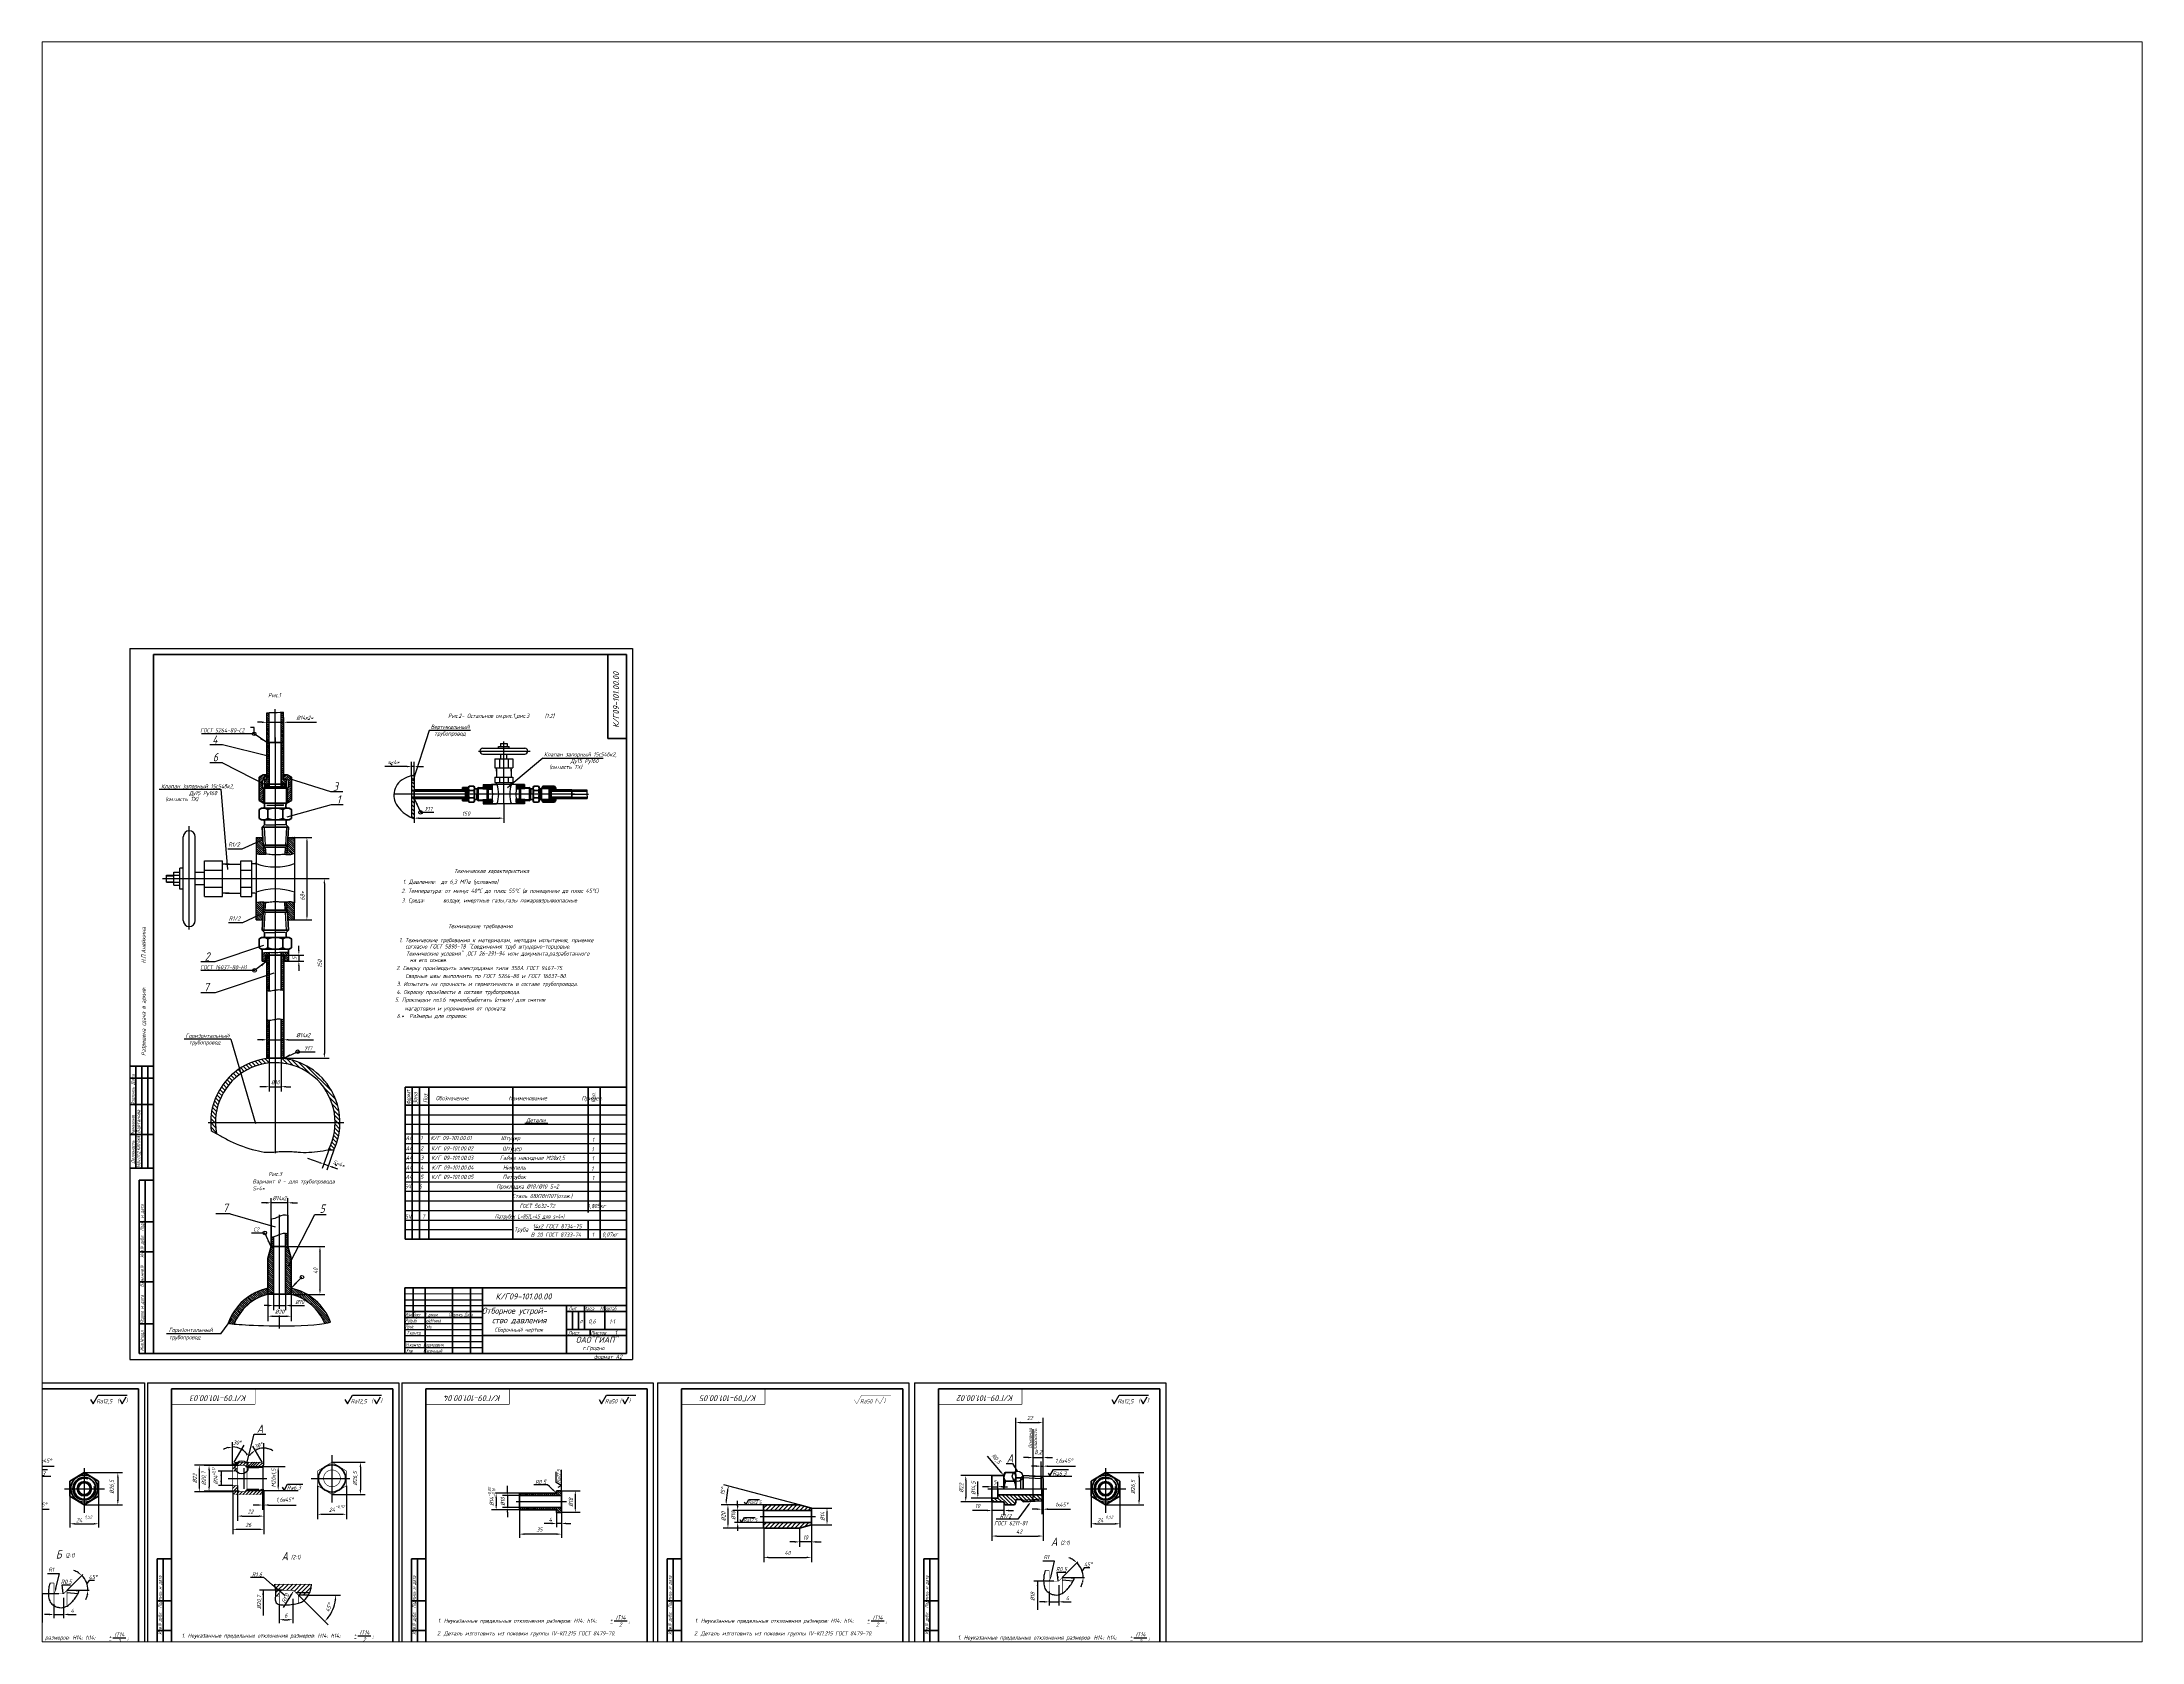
# Paper-space layout 'Лист1' of a CAD drawing. Header units: millimetres. Extents: x 1.05 to 9.45, y 0.8 to 7.2.
# The model-space entities are those that its viewports show. They can reach past a viewport. Long polylines and large blocks are cut down to what shows.
import ezdxf
from ezdxf.enums import TextEntityAlignment as Align

# ---------------------------------------------------------------- set-up
doc = ezdxf.new("R2010")
doc.units = ezdxf.units.MM
doc.header["$LTSCALE"] = 0.5
doc.header["$MEASUREMENT"] = 0
doc.linetypes.add('DASHDOT', pattern=[25.4, 12.7, -6.35, 0, -6.35])
doc.styles.add('ROMANC', font='romanc', dxfattribs={"width": 0.8, "oblique": 15, "height": 3.5})
doc.styles.get("Standard").update_dxf_attribs({"font": 'romand.shx', "width": 0.8, "oblique": 15, "height": 3.5})
doc.dimstyles.get("Standard").update_dxf_attribs({"dimscale": 0, "dimtxt": 3.5, "dimasz": 4, "dimexe": 4, "dimexo": 0, "dimgap": 2, "dimtad": 1, "dimrnd": 0.0035, "dimtxsty": 'Standard', "dimcen": 0.09, "dimclrd": 5, "dimazin": 2, "dimtfac": 1, "dimtix": 1, "dimtmove": 0, "dimatfit": 0, "dimfxl": 0, "dimtolj": 1, "dimtzin": 0, "dimarcsym": 0})
pattern_1 = [(135, (-560.3757, -110.7052), (-1.5909903, -1.5909903), [])]
pattern_2 = [(45, (59.1219, 202.942), (-0.8838835, 0.8838835), [])]
pattern_3 = [(135, (59.1219, 202.942), (-0.8838835, -0.8838835), [])]
pattern_4 = [(45, (-379.4589, 205.492), (-0.8838835, 0.8838835), [])]
pattern_5 = [(45, (252.4969, 918.8095), (-0.4419417, 0.4419417), [])]

# ---------------------------------------------------------------- blocks, each defined once
blk = doc.blocks.new('*D279')
at = {"color": 0, "lineweight": -2, "transparency": 16777216}
for p, q in [((338.5, 119.7), (363.4, 94.8)), ((346.8, 119.7), (373.7, 119.7))]:
    blk.add_line(p, q, dxfattribs=at)
at = {"color": 5, "lineweight": -2, "transparency": 16777216}
blk.add_arc((338.5, 119.7), 31.2, 322.3469, 352.6531, dxfattribs=at)
at = {"color": 5, "lineweight": 25, "transparency": 16777216}
for points in [[(368.8, 115.8), (370.1, 115.7), (369.7, 119.7)], [(363.7, 100.2), (362.7, 101.1), (360.5, 97.7)]]:
    blk.add_solid(points, dxfattribs=at)
at = {"layer": 'Defpoints', "color": 0, "lineweight": 25, "transparency": 16777216}
for p in [(335, 123.2), (338.5, 119.7), (338.5, 119.7), (346.8, 119.7), (365.5, 104.1)]:
    blk.add_point(p, dxfattribs=at)
at = {"color": 0, "lineweight": 25, "transparency": 16777216, "insert": (363.8, 109.2), "char_height": 3.5, "attachment_point": 5, "rotation": 67.5}
blk.add_mtext('\\A1;45°', dxfattribs=at)
blk = doc.blocks.new('*D280')
at = {"color": 0, "lineweight": -2, "transparency": 16777216}
for p, q in [((287.5, 211.2), (287.5, 181.6)), ((309.6, 207.1), (309.6, 181.6))]:
    blk.add_line(p, q, dxfattribs=at)
at = {"color": 5, "lineweight": -2, "transparency": 16777216}
blk.add_line((291.5, 185.6), (305.6, 185.6), dxfattribs=at)
at = {"color": 5, "lineweight": 25, "transparency": 16777216}
for points in [[(291.5, 186.3), (291.5, 185), (287.5, 185.6)], [(305.6, 186.3), (305.6, 185), (309.6, 185.6)]]:
    blk.add_solid(points, dxfattribs=at)
at = {"layer": 'Defpoints', "color": 0, "lineweight": 25, "transparency": 16777216}
for p in [(287.5, 211.2), (309.6, 207.1), (309.6, 185.6)]:
    blk.add_point(p, dxfattribs=at)
at = {"color": 0, "lineweight": 25, "transparency": 16777216, "insert": (298.5, 189.4), "char_height": 3.5, "attachment_point": 5}
blk.add_mtext('\\A1;22', dxfattribs=at)
blk = doc.blocks.new('*D281')
at = {"color": 0, "lineweight": -2, "transparency": 16777216}
for p, q in [((283.6, 206), (283.6, 170.6)), ((309.6, 206.2), (309.6, 170.6))]:
    blk.add_line(p, q, dxfattribs=at)
at = {"color": 5, "lineweight": -2, "transparency": 16777216}
blk.add_line((287.6, 174.6), (305.6, 174.6), dxfattribs=at)
at = {"color": 5, "lineweight": 25, "transparency": 16777216}
for points in [[(287.6, 175.2), (287.6, 173.9), (283.6, 174.6)], [(305.6, 175.2), (305.6, 173.9), (309.6, 174.6)]]:
    blk.add_solid(points, dxfattribs=at)
at = {"layer": 'Defpoints', "color": 0, "lineweight": 25, "transparency": 16777216}
for p in [(283.6, 206), (309.6, 206.2), (309.6, 174.6)]:
    blk.add_point(p, dxfattribs=at)
at = {"color": 0, "lineweight": 25, "transparency": 16777216, "insert": (296.6, 178.3), "char_height": 3.5, "attachment_point": 5}
blk.add_mtext('\\A1;26', dxfattribs=at)
blk = doc.blocks.new('*D282')
at = {"color": 0, "lineweight": -2, "transparency": 16777216}
for p, q in [((283.5, 228.2), (251.7, 228.2)), ((283.6, 206), (251.7, 206))]:
    blk.add_line(p, q, dxfattribs=at)
at = {"color": 5, "lineweight": -2, "transparency": 16777216}
blk.add_line((255.7, 224.2), (255.7, 210), dxfattribs=at)
at = {"color": 5, "lineweight": 25, "transparency": 16777216}
for points in [[(255.1, 224.2), (256.4, 224.2), (255.7, 228.2)], [(255.1, 210), (256.4, 210), (255.7, 206)]]:
    blk.add_solid(points, dxfattribs=at)
at = {"layer": 'Defpoints', "color": 0, "lineweight": 25, "transparency": 16777216}
for p in [(283.5, 228.2), (255.7, 206), (283.6, 206)]:
    blk.add_point(p, dxfattribs=at)
at = {"color": 0, "lineweight": 25, "transparency": 16777216, "insert": (252, 217.1), "char_height": 3.5, "attachment_point": 5, "rotation": 90}
blk.add_mtext('\\A1;%%C22', dxfattribs=at)
blk = doc.blocks.new('*D283')
at = {"color": 0, "lineweight": -2, "transparency": 16777216}
for p, q in [((757.1, 195), (694, 211.9)), ((727.2, 195), (691.8, 195))]:
    blk.add_line(p, q, dxfattribs=at)
at = {"color": 5, "lineweight": -2, "transparency": 16777216}
blk.add_arc((757.1, 195), 61.3, 168.738, 176.262, dxfattribs=at)
at = {"color": 5, "lineweight": 25, "transparency": 16777216}
for points in [[(696.4, 207.2), (697.7, 206.9), (697.9, 210.9)], [(696.6, 199), (695.3, 199.1), (695.8, 195)]]:
    blk.add_solid(points, dxfattribs=at)
at = {"layer": 'Defpoints', "color": 0, "lineweight": 25, "transparency": 16777216}
for p in [(696.1, 200.4), (727.2, 195), (757.1, 195), (757.1, 195), (767.1, 192.4)]:
    blk.add_point(p, dxfattribs=at)
at = {"color": 0, "lineweight": 25, "transparency": 16777216, "insert": (693.1, 206.4), "char_height": 3.5, "attachment_point": 5, "rotation": 79.976}
blk.add_mtext('\\A1;15°', dxfattribs=at)
blk = doc.blocks.new('*D284')
at = {"color": 0, "lineweight": -2, "transparency": 16777216}
for p, q in [((767.1, 192.4), (784.1, 192.4)), ((767.1, 178.4), (784.1, 178.4))]:
    blk.add_line(p, q, dxfattribs=at)
at = {"color": 5, "lineweight": -2, "transparency": 16777216}
blk.add_line((780.1, 188.4), (780.1, 182.4), dxfattribs=at)
at = {"color": 5, "lineweight": 25, "transparency": 16777216}
for points in [[(779.5, 188.4), (780.8, 188.4), (780.1, 192.4)], [(779.5, 182.4), (780.8, 182.4), (780.1, 178.4)]]:
    blk.add_solid(points, dxfattribs=at)
at = {"layer": 'Defpoints', "color": 0, "lineweight": 25, "transparency": 16777216}
for p in [(767.1, 192.4), (767.1, 178.4), (780.1, 178.4)]:
    blk.add_point(p, dxfattribs=at)
at = {"color": 0, "lineweight": 25, "transparency": 16777216, "insert": (776.4, 185.4), "char_height": 3.5, "attachment_point": 5, "rotation": 90}
blk.add_mtext('\\A1;%%C14', dxfattribs=at)
blk = doc.blocks.new('*D285')
at = {"color": 0, "lineweight": -2, "transparency": 16777216}
for p, q in [((757.1, 175.7), (757.1, 160.1)), ((767.1, 178.4), (767.1, 160.1))]:
    blk.add_line(p, q, dxfattribs=at)
at = {"color": 5, "lineweight": -2, "transparency": 16777216}
for p, q in [((753.1, 164.1), (749.1, 164.1)), ((767.1, 164.1), (757.1, 164.1)), ((771.1, 164.1), (775.1, 164.1))]:
    blk.add_line(p, q, dxfattribs=at)
at = {"color": 5, "lineweight": 25, "transparency": 16777216}
for points in [[(753.1, 164.8), (753.1, 163.4), (757.1, 164.1)], [(771.1, 164.8), (771.1, 163.4), (767.1, 164.1)]]:
    blk.add_solid(points, dxfattribs=at)
at = {"layer": 'Defpoints', "color": 0, "lineweight": 25, "transparency": 16777216}
for p in [(757.1, 175.7), (767.1, 178.4), (757.1, 164.1)]:
    blk.add_point(p, dxfattribs=at)
at = {"color": 0, "lineweight": 25, "transparency": 16777216, "insert": (762.1, 167.8), "char_height": 3.5, "attachment_point": 5}
blk.add_mtext('\\A1;10', dxfattribs=at)
blk = doc.blocks.new('*D286')
at = {"color": 0, "lineweight": -2, "transparency": 16777216}
for p, q in [((727.2, 175.7), (727.2, 147.2)), ((767.1, 178.4), (767.1, 147.2))]:
    blk.add_line(p, q, dxfattribs=at)
at = {"color": 5, "lineweight": -2, "transparency": 16777216}
blk.add_line((731.2, 151.2), (763.1, 151.2), dxfattribs=at)
at = {"color": 5, "lineweight": 25, "transparency": 16777216}
for points in [[(731.2, 151.8), (731.2, 150.5), (727.2, 151.2)], [(763.1, 151.8), (763.1, 150.5), (767.1, 151.2)]]:
    blk.add_solid(points, dxfattribs=at)
at = {"layer": 'Defpoints', "color": 0, "lineweight": 25, "transparency": 16777216}
for p in [(727.2, 175.7), (767.1, 178.4), (767.1, 151.2)]:
    blk.add_point(p, dxfattribs=at)
at = {"color": 0, "lineweight": 25, "transparency": 16777216, "insert": (747.2, 154.9), "char_height": 3.5, "attachment_point": 5}
blk.add_mtext('\\A1;40', dxfattribs=at)
blk = doc.blocks.new('*D266')
at = {"color": 0, "linetype": 'Continuous', "lineweight": -2, "transparency": 16777216}
for p, q in [((558.2, 206.8), (573.8, 206.8)), ((558.2, 188.8), (573.8, 188.8))]:
    blk.add_line(p, q, dxfattribs=at)
at = {"color": 5, "linetype": 'Continuous', "lineweight": -2, "transparency": 16777216}
blk.add_line((569.8, 202.8), (569.8, 192.8), dxfattribs=at)
at = {"color": 5, "linetype": 'Continuous', "lineweight": 25, "transparency": 16777216}
for points in [[(569.2, 202.8), (570.5, 202.8), (569.8, 206.8)], [(569.2, 192.8), (570.5, 192.8), (569.8, 188.8)]]:
    blk.add_solid(points, dxfattribs=at)
at = {"layer": 'Defpoints', "color": 0, "linetype": 'Continuous', "lineweight": 25, "transparency": 16777216}
for p in [(558.2, 206.8), (558.2, 188.8), (569.8, 188.8)]:
    blk.add_point(p, dxfattribs=at)
at = {"color": 0, "linetype": 'Continuous', "lineweight": 25, "transparency": 16777216, "insert": (566.1, 197.2), "char_height": 3.5, "attachment_point": 5, "rotation": 90}
blk.add_mtext('\\A1;%%C18', dxfattribs=at)
blk = doc.blocks.new('*D267')
at = {"color": 5, "linetype": 'Continuous', "lineweight": -2, "transparency": 16777216}
for p, q in [((513.1, 206.8), (513.1, 210.8)), ((513.1, 202.8), (513.1, 192.8)), ((513.1, 188.8), (513.1, 184.8))]:
    blk.add_line(p, q, dxfattribs=at)
at = {"color": 0, "linetype": 'Continuous', "lineweight": -2, "transparency": 16777216}
for p, q in [((523.2, 202.8), (509.1, 202.8)), ((523.2, 192.8), (509.1, 192.8))]:
    blk.add_line(p, q, dxfattribs=at)
at = {"color": 5, "linetype": 'Continuous', "lineweight": 25, "transparency": 16777216}
for points in [[(512.4, 206.8), (513.7, 206.8), (513.1, 202.8)], [(512.4, 188.8), (513.7, 188.8), (513.1, 192.8)]]:
    blk.add_solid(points, dxfattribs=at)
at = {"layer": 'Defpoints', "color": 0, "linetype": 'Continuous', "lineweight": 25, "transparency": 16777216}
for p in [(523.2, 202.8), (513.1, 192.8), (523.2, 192.8)]:
    blk.add_point(p, dxfattribs=at)
at = {"color": 0, "linetype": 'Continuous', "lineweight": 25, "transparency": 16777216, "insert": (509.3, 197.8), "char_height": 3.5, "attachment_point": 5, "rotation": 90}
blk.add_mtext('\\A1;%%C10', dxfattribs=at)
blk = doc.blocks.new('*D268')
at = {"color": 0, "linetype": 'Continuous', "lineweight": -2, "transparency": 16777216}
for p, q in [((105.9, 218.6), (105.9, 231.4)), ((107.5, 217), (107.5, 231.4))]:
    blk.add_line(p, q, dxfattribs=at)
at = {"color": 5, "linetype": 'Continuous', "lineweight": -2, "transparency": 16777216}
for p, q in [((101.9, 227.4), (97.9, 227.4)), ((105.9, 227.4), (107.5, 227.4)), ((111.5, 227.4), (134.5, 227.4))]:
    blk.add_line(p, q, dxfattribs=at)
at = {"color": 5, "linetype": 'Continuous', "lineweight": 25, "transparency": 16777216}
for points in [[(101.9, 228), (101.9, 226.7), (105.9, 227.4)], [(111.5, 228), (111.5, 226.7), (107.5, 227.4)]]:
    blk.add_solid(points, dxfattribs=at)
at = {"layer": 'Defpoints', "color": 0, "linetype": 'Continuous', "lineweight": 25, "transparency": 16777216}
for p in [(105.9, 218.6), (107.5, 227.4), (107.5, 217)]:
    blk.add_point(p, dxfattribs=at)
at = {"color": 0, "linetype": 'Continuous', "lineweight": 25, "transparency": 16777216, "insert": (125, 231.5), "char_height": 3.5, "attachment_point": 5}
blk.add_mtext('\\A1;1,6х45%%D', dxfattribs=at)
blk = doc.blocks.new('*D270')
at = {"color": 0, "linetype": 'Continuous', "lineweight": -2, "transparency": 16777216}
for p, q in [((106.5, 203.5), (106.5, 187.4)), ((107.5, 202.5), (107.5, 187.4))]:
    blk.add_line(p, q, dxfattribs=at)
at = {"color": 5, "linetype": 'Continuous', "lineweight": -2, "transparency": 16777216}
for p, q in [((102.5, 191.4), (98.5, 191.4)), ((106.5, 191.4), (107.5, 191.4)), ((111.5, 191.4), (130.4, 191.4))]:
    blk.add_line(p, q, dxfattribs=at)
at = {"color": 5, "linetype": 'Continuous', "lineweight": 25, "transparency": 16777216}
for points in [[(102.5, 192.1), (102.5, 190.8), (106.5, 191.4)], [(111.5, 192.1), (111.5, 190.8), (107.5, 191.4)]]:
    blk.add_solid(points, dxfattribs=at)
at = {"layer": 'Defpoints', "color": 0, "linetype": 'Continuous', "lineweight": 25, "transparency": 16777216}
for p in [(106.5, 203.5), (107.5, 202.5), (107.5, 191.4)]:
    blk.add_point(p, dxfattribs=at)
at = {"color": 0, "linetype": 'Continuous', "lineweight": 25, "transparency": 16777216, "insert": (122.9, 195.2), "char_height": 3.5, "attachment_point": 5}
blk.add_mtext('\\A1;1х45%%D', dxfattribs=at)
blk = doc.blocks.new('*D272')
at = {"color": 0, "linetype": 'Continuous', "lineweight": -2, "transparency": 16777216}
for p, q in [((959, 218.6), (959, 231.4)), ((960.6, 217), (960.6, 231.4))]:
    blk.add_line(p, q, dxfattribs=at)
at = {"color": 5, "linetype": 'Continuous', "lineweight": -2, "transparency": 16777216}
for p, q in [((955, 227.4), (951, 227.4)), ((959, 227.4), (960.6, 227.4)), ((964.6, 227.4), (987.7, 227.4))]:
    blk.add_line(p, q, dxfattribs=at)
at = {"color": 5, "linetype": 'Continuous', "lineweight": 25, "transparency": 16777216}
for points in [[(955, 228), (955, 226.7), (959, 227.4)], [(964.6, 228), (964.6, 226.7), (960.6, 227.4)]]:
    blk.add_solid(points, dxfattribs=at)
at = {"layer": 'Defpoints', "color": 0, "linetype": 'Continuous', "lineweight": 25, "transparency": 16777216}
for p in [(959, 218.6), (960.6, 227.4), (960.6, 217)]:
    blk.add_point(p, dxfattribs=at)
at = {"color": 0, "linetype": 'Continuous', "lineweight": 25, "transparency": 16777216, "insert": (978.1, 231.5), "char_height": 3.5, "attachment_point": 5}
blk.add_mtext('\\A1;1,6х45%%D', dxfattribs=at)
blk = doc.blocks.new('*D262')
at = {"color": 5, "linetype": 'Continuous', "lineweight": -2, "transparency": 16777216}
for p, q in [((948.4, 234.6), (944.4, 234.6)), ((952.4, 234.6), (960.6, 234.6)), ((964.6, 234.6), (968.6, 234.6))]:
    blk.add_line(p, q, dxfattribs=at)
at = {"color": 0, "linetype": 'Continuous', "lineweight": -2, "transparency": 16777216}
for p, q in [((952.4, 217), (952.4, 238.6)), ((960.6, 217), (960.6, 238.6))]:
    blk.add_line(p, q, dxfattribs=at)
at = {"color": 5, "linetype": 'Continuous', "lineweight": 25, "transparency": 16777216}
for points in [[(948.4, 235.2), (948.4, 233.9), (952.4, 234.6)], [(964.6, 235.2), (964.6, 233.9), (960.6, 234.6)]]:
    blk.add_solid(points, dxfattribs=at)
at = {"layer": 'Defpoints', "color": 0, "linetype": 'Continuous', "lineweight": 25, "transparency": 16777216}
for p in [(960.6, 234.6), (952.4, 217), (960.6, 217)]:
    blk.add_point(p, dxfattribs=at)
at = {"color": 0, "linetype": 'Continuous', "lineweight": 25, "transparency": 16777216, "insert": (956.5, 238.7), "char_height": 3.5, "attachment_point": 5}
blk.add_mtext('\\A1;8,2', dxfattribs=at)
blk = doc.blocks.new('*D263')
at = {"color": 0, "linetype": 'Continuous', "lineweight": -2, "transparency": 16777216}
for p, q in [((937.9, 220.1), (937.9, 267.8)), ((960.6, 217), (960.6, 267.8))]:
    blk.add_line(p, q, dxfattribs=at)
at = {"color": 5, "linetype": 'Continuous', "lineweight": -2, "transparency": 16777216}
blk.add_line((941.9, 263.8), (956.6, 263.8), dxfattribs=at)
at = {"color": 5, "linetype": 'Continuous', "lineweight": 25, "transparency": 16777216}
for points in [[(941.9, 264.5), (941.9, 263.1), (937.9, 263.8)], [(956.6, 264.5), (956.6, 263.1), (960.6, 263.8)]]:
    blk.add_solid(points, dxfattribs=at)
at = {"layer": 'Defpoints', "color": 0, "linetype": 'Continuous', "lineweight": 25, "transparency": 16777216}
for p in [(960.6, 263.8), (937.9, 220.1), (960.6, 217)]:
    blk.add_point(p, dxfattribs=at)
at = {"color": 0, "linetype": 'Continuous', "lineweight": 25, "transparency": 16777216, "insert": (949.6, 267.6), "char_height": 3.5, "attachment_point": 5}
blk.add_mtext('\\A1;22', dxfattribs=at)
blk = doc.blocks.new('*D273')
at = {"color": 0, "linetype": 'Continuous', "lineweight": -2, "transparency": 16777216}
for p, q in [((959.6, 203.5), (959.6, 187.4)), ((960.6, 202.5), (960.6, 187.4))]:
    blk.add_line(p, q, dxfattribs=at)
at = {"color": 5, "linetype": 'Continuous', "lineweight": -2, "transparency": 16777216}
for p, q in [((955.6, 191.4), (951.6, 191.4)), ((959.6, 191.4), (960.6, 191.4)), ((964.6, 191.4), (983.6, 191.4))]:
    blk.add_line(p, q, dxfattribs=at)
at = {"color": 5, "linetype": 'Continuous', "lineweight": 25, "transparency": 16777216}
for points in [[(955.6, 192.1), (955.6, 190.8), (959.6, 191.4)], [(964.6, 192.1), (964.6, 190.8), (960.6, 191.4)]]:
    blk.add_solid(points, dxfattribs=at)
at = {"layer": 'Defpoints', "color": 0, "linetype": 'Continuous', "lineweight": 25, "transparency": 16777216}
for p in [(959.6, 203.5), (960.6, 202.5), (960.6, 191.4)]:
    blk.add_point(p, dxfattribs=at)
at = {"color": 0, "linetype": 'Continuous', "lineweight": 25, "transparency": 16777216, "insert": (976.1, 195.2), "char_height": 3.5, "attachment_point": 5}
blk.add_mtext('\\A1;1х45%%D', dxfattribs=at)
blk = doc.blocks.new('*D274')
at = {"color": 5, "linetype": 'Continuous', "lineweight": -2, "transparency": 16777216}
blk.add_line((913.8, 235.6), (925.1, 222.7), dxfattribs=at)
at = {"color": 5, "linetype": 'Continuous', "lineweight": 25, "transparency": 16777216}
blk.add_solid([(925.6, 223.1), (924.6, 222.2), (927.8, 219.7)], dxfattribs=at)
at = {"layer": 'Defpoints', "color": 0, "linetype": 'Continuous', "lineweight": 25, "transparency": 16777216}
for p in [(927.4, 220), (927.8, 219.7)]:
    blk.add_point(p, dxfattribs=at)
at = {"color": 0, "linetype": 'Continuous', "lineweight": 25, "transparency": 16777216, "insert": (921.2, 233.3), "char_height": 3.5, "attachment_point": 5, "rotation": 311.2493}
blk.add_mtext('\\A1;R0,5', dxfattribs=at)
blk = doc.blocks.new('*D275')
at = {"color": 0, "linetype": 'Continuous', "lineweight": -2, "transparency": 16777216}
for p, q in [((917.9, 197.5), (917.9, 186.3)), ((927.9, 197), (927.9, 186.3))]:
    blk.add_line(p, q, dxfattribs=at)
at = {"color": 5, "linetype": 'Continuous', "lineweight": -2, "transparency": 16777216}
for p, q in [((913.9, 190.3), (901.7, 190.3)), ((927.9, 190.3), (917.9, 190.3)), ((931.9, 190.3), (935.9, 190.3))]:
    blk.add_line(p, q, dxfattribs=at)
at = {"color": 5, "linetype": 'Continuous', "lineweight": 25, "transparency": 16777216}
for points in [[(913.9, 191), (913.9, 189.7), (917.9, 190.3)], [(931.9, 191), (931.9, 189.7), (927.9, 190.3)]]:
    blk.add_solid(points, dxfattribs=at)
at = {"layer": 'Defpoints', "color": 0, "linetype": 'Continuous', "lineweight": 25, "transparency": 16777216}
for p in [(917.9, 197.5), (927.9, 197), (927.9, 190.3)]:
    blk.add_point(p, dxfattribs=at)
at = {"color": 0, "linetype": 'Continuous', "lineweight": 25, "transparency": 16777216, "insert": (905.8, 194.1), "char_height": 3.5, "attachment_point": 5}
blk.add_mtext('\\A1;10', dxfattribs=at)
blk = doc.blocks.new('*D276')
at = {"color": 0, "linetype": 'Continuous', "lineweight": -2, "transparency": 16777216}
for p, q in [((917.9, 200.7), (917.9, 214.2)), ((922.9, 200.7), (922.9, 214.2))]:
    blk.add_line(p, q, dxfattribs=at)
at = {"color": 5, "linetype": 'Continuous', "lineweight": -2, "transparency": 16777216}
for p, q in [((913.9, 210.2), (909.9, 210.2)), ((917.9, 210.2), (922.9, 210.2)), ((926.9, 210.2), (930.9, 210.2))]:
    blk.add_line(p, q, dxfattribs=at)
at = {"color": 5, "linetype": 'Continuous', "lineweight": 25, "transparency": 16777216}
for points in [[(913.9, 210.9), (913.9, 209.5), (917.9, 210.2)], [(926.9, 210.9), (926.9, 209.5), (922.9, 210.2)]]:
    blk.add_solid(points, dxfattribs=at)
at = {"layer": 'Defpoints', "color": 0, "linetype": 'Continuous', "lineweight": 25, "transparency": 16777216}
for p in [(917.9, 200.7), (922.9, 210.2), (922.9, 200.7)]:
    blk.add_point(p, dxfattribs=at)
at = {"color": 0, "linetype": 'Continuous', "lineweight": 25, "transparency": 16777216, "insert": (920.4, 214), "char_height": 3.5, "attachment_point": 5}
blk.add_mtext('\\A1;5', dxfattribs=at)
blk = doc.blocks.new('*D277')
at = {"color": 0, "linetype": 'Continuous', "lineweight": -2, "transparency": 16777216}
for p, q in [((917.9, 219.5), (892, 219.5)), ((917.9, 197.5), (892, 197.5))]:
    blk.add_line(p, q, dxfattribs=at)
at = {"color": 5, "linetype": 'Continuous', "lineweight": -2, "transparency": 16777216}
blk.add_line((896, 215.5), (896, 201.5), dxfattribs=at)
at = {"color": 5, "linetype": 'Continuous', "lineweight": 25, "transparency": 16777216}
for points in [[(895.4, 215.5), (896.7, 215.5), (896, 219.5)], [(895.4, 201.5), (896.7, 201.5), (896, 197.5)]]:
    blk.add_solid(points, dxfattribs=at)
at = {"layer": 'Defpoints', "color": 0, "linetype": 'Continuous', "lineweight": 25, "transparency": 16777216}
for p in [(917.9, 219.5), (896, 197.5), (917.9, 197.5)]:
    blk.add_point(p, dxfattribs=at)
at = {"color": 0, "linetype": 'Continuous', "lineweight": 25, "transparency": 16777216, "insert": (892.3, 209.2), "char_height": 3.5, "attachment_point": 5, "rotation": 90}
blk.add_mtext('\\A1;%%C22', dxfattribs=at)
blk = doc.blocks.new('*D278')
at = {"color": 0, "linetype": 'Continuous', "lineweight": -2, "transparency": 16777216}
for p, q in [((917.9, 197.5), (917.9, 165)), ((960.6, 200.1), (960.6, 165))]:
    blk.add_line(p, q, dxfattribs=at)
at = {"color": 5, "linetype": 'Continuous', "lineweight": -2, "transparency": 16777216}
blk.add_line((921.9, 169), (956.6, 169), dxfattribs=at)
at = {"color": 5, "linetype": 'Continuous', "lineweight": 25, "transparency": 16777216}
for points in [[(921.9, 169.6), (921.9, 168.3), (917.9, 169)], [(956.6, 169.6), (956.6, 168.3), (960.6, 169)]]:
    blk.add_solid(points, dxfattribs=at)
at = {"layer": 'Defpoints', "color": 0, "linetype": 'Continuous', "lineweight": 25, "transparency": 16777216}
for p in [(917.9, 197.5), (960.6, 200.1), (960.6, 169)]:
    blk.add_point(p, dxfattribs=at)
at = {"color": 0, "linetype": 'Continuous', "lineweight": 25, "transparency": 16777216, "insert": (940.6, 172.7), "char_height": 3.5, "attachment_point": 5}
blk.add_mtext('\\A1;42', dxfattribs=at)
blk = doc.blocks.new('*D288')
at = {"color": 0, "lineweight": -2, "transparency": 16777216}
for p, q in [((312.2, 600.3), (312.2, 579.6)), ((326.2, 600.4), (326.2, 579.6))]:
    blk.add_line(p, q, dxfattribs=at)
at = {"color": 5, "lineweight": -2, "transparency": 16777216}
for p, q in [((308.2, 583.6), (304.2, 583.6)), ((312.2, 583.6), (326.2, 583.6)), ((330.2, 583.6), (351.1, 583.6))]:
    blk.add_line(p, q, dxfattribs=at)
at = {"color": 5, "lineweight": 25, "transparency": 16777216}
for points in [[(308.2, 584.3), (308.2, 582.9), (312.2, 583.6)], [(330.2, 584.3), (330.2, 582.9), (326.2, 583.6)]]:
    blk.add_solid(points, dxfattribs=at)
at = {"layer": 'Defpoints', "color": 0, "lineweight": 25, "transparency": 16777216}
for p in [(312.2, 600.3), (326.2, 600.4), (326.2, 583.6)]:
    blk.add_point(p, dxfattribs=at)
at = {"color": 0, "lineweight": 25, "transparency": 16777216, "insert": (342.6, 587.4), "char_height": 3.5, "attachment_point": 5}
blk.add_mtext('\\A1;%%C14х2', dxfattribs=at)
blk = doc.blocks.new('*D293')
at = {"color": 0, "lineweight": -2, "transparency": 16777216}
for p, q in [((314.2, 568.2), (314.2, 540.4)), ((324.2, 568.2), (324.2, 540.4))]:
    blk.add_line(p, q, dxfattribs=at)
at = {"color": 5, "lineweight": -2, "transparency": 16777216}
for p, q in [((310.2, 544.4), (306.2, 544.4)), ((314.2, 544.4), (324.2, 544.4)), ((328.2, 544.4), (332.2, 544.4))]:
    blk.add_line(p, q, dxfattribs=at)
at = {"color": 5, "lineweight": 25, "transparency": 16777216}
for points in [[(310.2, 545.1), (310.2, 543.7), (314.2, 544.4)], [(328.2, 545.1), (328.2, 543.7), (324.2, 544.4)]]:
    blk.add_solid(points, dxfattribs=at)
at = {"layer": 'Defpoints', "color": 0, "lineweight": 25, "transparency": 16777216}
for p in [(314.2, 568.2), (324.2, 568.2), (324.2, 544.4)]:
    blk.add_point(p, dxfattribs=at)
at = {"color": 0, "lineweight": 25, "transparency": 16777216, "insert": (319.2, 548.1), "char_height": 3.5, "attachment_point": 5}
blk.add_mtext('\\A1;%%C10', dxfattribs=at)
blk = doc.blocks.new('*D289')
at = {"color": 5, "lineweight": -2, "transparency": 16777216}
for p, q in [((311.8, 447.4), (307.8, 447.4)), ((329.8, 447.4), (315.8, 447.4)), ((333.8, 447.4), (337.8, 447.4))]:
    blk.add_line(p, q, dxfattribs=at)
at = {"color": 0, "lineweight": -2, "transparency": 16777216}
for p, q in [((315.8, 430.3), (315.8, 451.4)), ((329.8, 433.4), (329.8, 451.4))]:
    blk.add_line(p, q, dxfattribs=at)
at = {"color": 5, "lineweight": 25, "transparency": 16777216}
for points in [[(311.8, 448.1), (311.8, 446.7), (315.8, 447.4)], [(333.8, 448.1), (333.8, 446.7), (329.8, 447.4)]]:
    blk.add_solid(points, dxfattribs=at)
at = {"layer": 'Defpoints', "color": 0, "lineweight": 25, "transparency": 16777216}
for p in [(315.8, 447.4), (315.8, 430.3), (329.8, 433.4)]:
    blk.add_point(p, dxfattribs=at)
at = {"color": 0, "lineweight": 25, "transparency": 16777216, "insert": (322.8, 451.2), "char_height": 3.5, "attachment_point": 5}
blk.add_mtext('\\A1;%%C14х2', dxfattribs=at)
blk = doc.blocks.new('*D294')
at = {"color": 0, "linetype": 'Continuous', "lineweight": -2, "transparency": 16777216}
for p, q in [((327, 654.2), (342.9, 654.2)), ((327, 649.2), (342.9, 649.2))]:
    blk.add_line(p, q, dxfattribs=at)
at = {"color": 5, "linetype": 'Continuous', "lineweight": -2, "transparency": 16777216}
for p, q in [((338.9, 658.2), (338.9, 662.2)), ((338.9, 654.2), (338.9, 649.2)), ((338.9, 645.2), (338.9, 641.2))]:
    blk.add_line(p, q, dxfattribs=at)
at = {"color": 5, "linetype": 'Continuous', "lineweight": 25, "transparency": 16777216}
for points in [[(338.2, 658.2), (339.5, 658.2), (338.9, 654.2)], [(338.2, 645.2), (339.5, 645.2), (338.9, 649.2)]]:
    blk.add_solid(points, dxfattribs=at)
at = {"layer": 'Defpoints', "color": 0, "linetype": 'Continuous', "lineweight": 25, "transparency": 16777216}
for p in [(327, 654.2), (327, 649.2), (338.9, 649.2)]:
    blk.add_point(p, dxfattribs=at)
at = {"color": 0, "linetype": 'Continuous', "lineweight": 25, "transparency": 16777216, "insert": (335.1, 651.7), "char_height": 3.5, "attachment_point": 5, "rotation": 90}
blk.add_mtext('\\A1;5', dxfattribs=at)
blk = doc.blocks.new('*D295')
at = {"color": 0, "linetype": 'Continuous', "lineweight": -2, "transparency": 16777216}
for p, q in [((329.8, 410.9), (360.5, 410.9)), ((332.4, 370.9), (360.5, 370.9))]:
    blk.add_line(p, q, dxfattribs=at)
at = {"color": 5, "linetype": 'Continuous', "lineweight": -2, "transparency": 16777216}
blk.add_line((356.5, 406.9), (356.5, 374.9), dxfattribs=at)
at = {"color": 5, "linetype": 'Continuous', "lineweight": 25, "transparency": 16777216}
for points in [[(355.8, 406.9), (357.2, 406.9), (356.5, 410.9)], [(355.8, 374.9), (357.2, 374.9), (356.5, 370.9)]]:
    blk.add_solid(points, dxfattribs=at)
at = {"layer": 'Defpoints', "color": 0, "linetype": 'Continuous', "lineweight": 25, "transparency": 16777216}
for p in [(329.8, 410.9), (332.4, 370.9), (356.5, 370.9)]:
    blk.add_point(p, dxfattribs=at)
at = {"color": 0, "linetype": 'Continuous', "lineweight": 25, "transparency": 16777216, "insert": (352.8, 390.5), "char_height": 3.5, "attachment_point": 5, "rotation": 90}
blk.add_mtext('\\A1;40', dxfattribs=at)
blk = doc.blocks.new('*D296')
at = {"color": 5, "linetype": 'Continuous', "lineweight": -2, "transparency": 16777216}
for p, q in [((308.2, 848.8), (304.2, 848.8)), ((312.2, 848.8), (326.2, 848.8)), ((330.2, 848.8), (353.6, 848.8))]:
    blk.add_line(p, q, dxfattribs=at)
at = {"color": 0, "linetype": 'Continuous', "lineweight": -2, "transparency": 16777216}
for p, q in [((312.2, 832), (312.2, 852.8)), ((326.2, 832), (326.2, 852.8))]:
    blk.add_line(p, q, dxfattribs=at)
at = {"color": 5, "linetype": 'Continuous', "lineweight": 25, "transparency": 16777216}
for points in [[(308.2, 849.5), (308.2, 848.2), (312.2, 848.8)], [(330.2, 849.5), (330.2, 848.2), (326.2, 848.8)]]:
    blk.add_solid(points, dxfattribs=at)
at = {"layer": 'Defpoints', "color": 0, "linetype": 'Continuous', "lineweight": 25, "transparency": 16777216}
for p in [(326.2, 848.8), (312.2, 832), (326.2, 832)]:
    blk.add_point(p, dxfattribs=at)
at = {"color": 0, "linetype": 'Continuous', "lineweight": 25, "transparency": 16777216, "insert": (343.9, 852.6), "char_height": 3.5, "attachment_point": 5}
blk.add_mtext('\\A1;%%C14х2*', dxfattribs=at)
blk = doc.blocks.new('*D287')
at = {"color": 5, "linetype": 'Continuous', "lineweight": -2, "transparency": 16777216}
for p, q in [((429.1, 811.9), (410.8, 811.9)), ((435.1, 811.9), (433.1, 811.9)), ((439.1, 811.9), (443.1, 811.9))]:
    blk.add_line(p, q, dxfattribs=at)
at = {"color": 0, "linetype": 'Continuous', "lineweight": -2, "transparency": 16777216}
for p, q in [((433.1, 804.2), (433.1, 815.9)), ((435.1, 804.8), (435.1, 815.9))]:
    blk.add_line(p, q, dxfattribs=at)
at = {"color": 5, "linetype": 'Continuous', "lineweight": 25, "transparency": 16777216}
for points in [[(429.1, 812.5), (429.1, 811.2), (433.1, 811.9)], [(439.1, 812.5), (439.1, 811.2), (435.1, 811.9)]]:
    blk.add_solid(points, dxfattribs=at)
at = {"layer": 'Defpoints', "color": 0, "linetype": 'Continuous', "lineweight": 25, "transparency": 16777216}
for p in [(435.1, 811.9), (433.1, 804.2), (435.1, 804.8)]:
    blk.add_point(p, dxfattribs=at)
at = {"color": 0, "linetype": 'Continuous', "lineweight": 25, "transparency": 16777216, "insert": (418, 815.6), "char_height": 3.5, "attachment_point": 5}
blk.add_mtext('\\A1;s<4*', dxfattribs=at)
blk = doc.blocks.new('*D291')
at = {"color": 0, "linetype": 'Continuous', "lineweight": -2, "transparency": 16777216}
for p, q in [((435.1, 785.3), (435.1, 764.7)), ((510.1, 780.8), (510.1, 764.7))]:
    blk.add_line(p, q, dxfattribs=at)
at = {"color": 5, "linetype": 'Continuous', "lineweight": -2, "transparency": 16777216}
blk.add_line((439.1, 768.7), (506.1, 768.7), dxfattribs=at)
at = {"color": 5, "linetype": 'Continuous', "lineweight": 25, "transparency": 16777216}
for points in [[(439.1, 769.4), (439.1, 768.1), (435.1, 768.7)], [(506.1, 769.4), (506.1, 768.1), (510.1, 768.7)]]:
    blk.add_solid(points, dxfattribs=at)
at = {"layer": 'Defpoints', "color": 0, "linetype": 'Continuous', "lineweight": 25, "transparency": 16777216}
for p in [(435.1, 785.3), (510.1, 780.8), (510.1, 768.7)]:
    blk.add_point(p, dxfattribs=at)
at = {"color": 0, "linetype": 'Continuous', "lineweight": 25, "transparency": 16777216, "insert": (478.5, 772.5), "char_height": 3.5, "attachment_point": 5}
blk.add_mtext('\\A1;150', dxfattribs=at)
blk = doc.blocks.new('*D292')
at = {"color": 0, "linetype": 'Continuous', "lineweight": -2, "transparency": 16777216}
for p, q in [((335.2, 752.7), (349.6, 752.7)), ((335.2, 683.7), (349.6, 683.7))]:
    blk.add_line(p, q, dxfattribs=at)
at = {"color": 5, "linetype": 'Continuous', "lineweight": -2, "transparency": 16777216}
blk.add_line((345.6, 748.7), (345.6, 687.7), dxfattribs=at)
at = {"color": 5, "linetype": 'Continuous', "lineweight": 25, "transparency": 16777216}
for points in [[(345, 748.7), (346.3, 748.7), (345.6, 752.7)], [(345, 687.7), (346.3, 687.7), (345.6, 683.7)]]:
    blk.add_solid(points, dxfattribs=at)
at = {"layer": 'Defpoints', "color": 0, "linetype": 'Continuous', "lineweight": 25, "transparency": 16777216}
for p in [(335.2, 752.7), (335.2, 683.7), (345.6, 683.7)]:
    blk.add_point(p, dxfattribs=at)
at = {"color": 0, "linetype": 'Continuous', "lineweight": 25, "transparency": 16777216, "insert": (341.9, 703.8), "char_height": 3.5, "attachment_point": 5, "rotation": 90}
blk.add_mtext('\\A1;68*', dxfattribs=at)
blk = doc.blocks.new('*D290')
at = {"color": 0, "linetype": 'Continuous', "lineweight": -2, "transparency": 16777216}
for p, q in [((335.2, 718.2), (364.2, 718.2)), ((326.2, 568.2), (364.2, 568.2))]:
    blk.add_line(p, q, dxfattribs=at)
at = {"color": 5, "linetype": 'Continuous', "lineweight": -2, "transparency": 16777216}
blk.add_line((360.2, 714.2), (360.2, 572.2), dxfattribs=at)
at = {"color": 5, "linetype": 'Continuous', "lineweight": 25, "transparency": 16777216}
for points in [[(359.5, 714.2), (360.8, 714.2), (360.2, 718.2)], [(359.5, 572.2), (360.8, 572.2), (360.2, 568.2)]]:
    blk.add_solid(points, dxfattribs=at)
at = {"layer": 'Defpoints', "color": 0, "linetype": 'Continuous', "lineweight": 25, "transparency": 16777216}
for p in [(335.2, 718.2), (326.2, 568.2), (360.2, 568.2)]:
    blk.add_point(p, dxfattribs=at)
at = {"color": 0, "linetype": 'Continuous', "lineweight": 25, "transparency": 16777216, "insert": (356.4, 647.1), "char_height": 3.5, "attachment_point": 5, "rotation": 90}
blk.add_mtext('\\A1;150', dxfattribs=at)

msp = doc.modelspace()

# ---------------------------------------------------------------- hatches: boundary and pattern name
at = {"linetype": 'Continuous', "lineweight": 25}
h = msp.add_hatch(dxfattribs=at)
h.set_pattern_fill('ANSI31', color=256, scale=10, angle=90, style=0)
h.set_pattern_definition(pattern_3)
h.paths.add_polyline_path([(314.178, 857.023), (314.005, 857.017), (312.178, 856.853), (312.178, 832.029), (314.178, 832.029)])
h.paths.add_polyline_path([(326.178, 857.333), (325.788, 857.291), (324.178, 857.204), (324.178, 832.029), (326.178, 832.029)])
h = msp.add_hatch(dxfattribs=at)
h.set_pattern_fill('ANSI31', color=256, scale=10, angle=90, style=0)
h.set_pattern_definition(pattern_3)
h.paths.add_polyline_path([(314.178, 832.029), (312.178, 832.029), (312.178, 832.002), (312.184, 831.998), (312.178, 832.001), (312.178, 801.029), (310.201, 801.029), (310.201, 797.029), (314.178, 797.029)])
h.paths.add_polyline_path([(326.178, 832.029), (324.178, 832.029), (324.178, 797.029), (328.201, 797.029), (328.201, 801.029), (326.178, 801.029)])
h = msp.add_hatch(dxfattribs=at)
h.set_pattern_fill('ANSI31', color=256, scale=10, style=0)
h.set_pattern_definition(pattern_2)
h.paths.add_polyline_path([(332.678, 803.002), (329.167, 805.029), (326.178, 805.029), (326.178, 801.029), (328.624, 801.029, -0.41421356), (330.224, 799.429), (330.224, 794.397, -0.19891237), (329.931, 793.69), (329.201, 792.96), (329.201, 781.493), (332.678, 783.5)])
h.paths.add_polyline_path([(308.471, 793.69, -0.19891237), (308.178, 794.397), (308.178, 797.973), (305.678, 799.245), (305.678, 783.5), (309.201, 781.466), (309.201, 792.96)])
h.paths.add_polyline_path([(312.178, 805.029), (309.178, 805.029), (305.678, 803.008), (305.678, 799.245), (308.178, 797.973), (308.178, 799.429, -0.41421356), (309.778, 801.029), (312.178, 801.029)])
h = msp.add_hatch(dxfattribs=at)
h.set_pattern_fill('ANSI37', color=256, scale=10, angle=90, style=0)
h.set_pattern_definition([(135, (59.1219, 202.942), (-0.8838835, -0.8838835), []), (225, (59.1219, 202.942), (0.8838835, -0.8838835), [])])
h.paths.add_polyline_path([(314.178, 797.029), (310.201, 797.029), (310.201, 794.911), (314.178, 794.911)])
h.paths.add_polyline_path([(328.201, 797.029), (324.178, 797.029), (324.178, 794.911), (328.201, 794.911)])
h = msp.add_hatch(dxfattribs=at)
h.set_pattern_fill('ANSI31', color=256, scale=18, angle=90, style=0)
h.set_pattern_definition([(135, (105.5528, 283.4416), (-1.59099, -1.59099), [])])
h.paths.add_polyline_path([(435.11, 804.767), (433.11, 804.199), (433.11, 791.27), (435.11, 791.27)])
h.paths.add_polyline_path([(435.11, 786.27), (433.11, 786.27), (433.11, 769.113), (435.11, 768.155)])
h = msp.add_hatch(dxfattribs=at)
h.set_pattern_fill('ANSI31', color=256, scale=10, angle=90, style=0)
h.set_pattern_definition([(135, (-379.4589, 205.492), (-0.8838835, -0.8838835), [])])
h.paths.add_polyline_path([(478.144, 792.27), (435.11, 792.27), (435.11, 791.27), (435.226, 791.27), (476.004, 791.27), (478.144, 791.27)])
h.paths.add_polyline_path([(478.144, 786.27), (463.689, 786.27), (435.11, 786.27), (435.11, 785.27), (478.144, 785.27)])
h = msp.add_hatch(dxfattribs=at)
h.set_pattern_fill('ANSI31', color=256, scale=5, style=0)
h.set_pattern_definition(pattern_5)
h.paths.add_polyline_path([(479.469, 783.27), (479.456, 784.173), (479.43, 785.185), (479.399, 786.108), (479.393, 786.27), (478.144, 786.27), (478.144, 784.87), (475.644, 784.87), (475.644, 783.27)])
h.paths.add_polyline_path([(478.144, 792.67), (478.144, 791.27), (479.346, 791.27), (479.346, 791.311), (479.338, 791.995), (479.299, 792.675), (479.218, 793.354), (479.082, 794.034), (479.012, 794.27), (475.644, 794.27), (475.644, 792.67)])
h = msp.add_hatch(dxfattribs=at)
h.set_pattern_fill('ANSI31', color=256, scale=5, style=0)
h.set_pattern_definition(pattern_5)
h.paths.add_polyline_path([(500.38, 793.539, 0.00834549), (500.4, 794.855, 0.03003647), (500.351, 795.662, 0.01015775), (500.191, 796.781), (499.941, 796.781), (492.878, 796.781), (492.878, 794.008), (496.178, 793.802)])
h.paths.add_polyline_path([(500.346, 792.74, 0.00507399), (500.38, 793.539), (496.178, 793.802), (496.978, 792.995), (496.978, 792.951)])
h.paths.add_polyline_path([(500.495, 784.007, 0.00250803), (500.481, 784.324, -0.0055079), (500.461, 784.807), (496.978, 784.589), (496.978, 784.544), (496.178, 783.738)])
h.paths.add_polyline_path([(500.001, 780.781, 0.01814696), (500.332, 781.446, 0.10331402), (500.519, 782.287, 0.01362145), (500.495, 784.007), (495.788, 783.713), (492.878, 783.531), (492.878, 780.781)])
h = msp.add_hatch(dxfattribs=at)
h.set_pattern_fill('ANSI31', color=256, scale=5, style=0)
h.set_pattern_definition(pattern_5)
h.paths.add_polyline_path([(527.378, 780.781), (527.378, 783.531), (524.077, 783.738), (520.259, 783.976, 0.01337409), (520.236, 782.287, 0.10331402), (520.424, 781.446, 0.01814696), (520.754, 780.781)])
h.paths.add_polyline_path([(524.077, 783.738), (523.277, 784.544), (523.277, 784.589), (520.293, 784.776, -0.00515163), (520.275, 784.324, 0.00275536), (520.259, 783.976)])
h.paths.add_polyline_path([(523.277, 792.951), (523.277, 792.995), (524.077, 793.802), (520.375, 793.571, 0.00507407), (520.408, 792.771)])
h.paths.add_polyline_path([(524.077, 793.802), (527.378, 794.008), (527.378, 796.781), (520.564, 796.781, 0.01015775), (520.405, 795.662, 0.03003647), (520.355, 794.855, 0.00814728), (520.375, 793.571)])
h = msp.add_hatch(dxfattribs=at)
h.set_pattern_fill('ANSI31', color=256, scale=5, angle=-90, style=0)
h.set_pattern_definition([(315, (252.4969, 918.8095), (0.4419417, 0.4419417), [])])
h.paths.add_polyline_path([(552.527, 782.031), (553.54, 783.787), (553.54, 785.281), (551.54, 785.281), (551.54, 784.058, -0.41421356), (550.74, 783.258), (548.225, 783.258, -0.19891237), (547.871, 783.405), (547.506, 783.77), (541.772, 783.77), (542.776, 782.031)])
h.paths.add_polyline_path([(547.871, 794.135, -0.19891237), (548.225, 794.281), (550.012, 794.281), (550.648, 795.531), (542.776, 795.531), (541.759, 793.77), (547.506, 793.77)])
h.paths.add_polyline_path([(553.54, 792.281), (553.54, 793.781), (552.53, 795.531), (550.648, 795.531), (550.012, 794.281), (550.74, 794.281, -0.41421356), (551.54, 793.481), (551.54, 792.281)])
h = msp.add_hatch(dxfattribs=at)
h.set_pattern_fill('ANSI37', color=256, scale=5, style=0)
h.set_pattern_definition([(45, (252.4969, 918.8095), (-0.4419417, 0.4419417), []), (135, (252.4969, 918.8095), (-0.4419417, -0.4419417), [])])
h.paths.add_polyline_path([(549.54, 791.281), (549.54, 793.27), (548.481, 793.27), (548.481, 791.281)])
h.paths.add_polyline_path([(549.54, 784.27), (549.54, 786.281), (548.481, 786.281), (548.481, 784.27)])
h = msp.add_hatch(dxfattribs=at)
h.set_pattern_fill('ANSI31', color=256, scale=5, style=0)
h.set_pattern_definition(pattern_5)
h.paths.add_polyline_path([(567.04, 791.281), (567.04, 792.281), (567.027, 792.281), (567.025, 792.278), (567.026, 792.281), (551.54, 792.281), (551.54, 793.27), (549.54, 793.27), (549.54, 791.281)])
h.paths.add_polyline_path([(567.04, 785.281), (567.04, 786.281), (549.54, 786.281), (549.54, 784.27), (551.54, 784.27), (551.54, 785.281)])
h = msp.add_hatch(dxfattribs=at)
h.set_pattern_fill('ANSI31', color=256, scale=5, style=0)
h.set_pattern_definition(pattern_5)
h.paths.add_polyline_path([(579.538, 791.281), (579.534, 791.368), (579.453, 792.281), (567.04, 792.281), (567.04, 791.281)])
h.paths.add_polyline_path([(579.692, 785.281), (579.671, 785.477), (579.628, 786.281), (567.04, 786.281), (567.04, 785.281)])
h = msp.add_hatch(dxfattribs=at)
h.set_pattern_fill('ANSI31', color=256, scale=10, angle=90, style=0)
h.set_pattern_definition(pattern_3)
h.paths.add_polyline_path([(335.178, 752.704), (329.678, 752.704), (329.266, 746.102), (328.789, 738.466, 0.01337409), (332.167, 738.421, 0.10331402), (333.849, 738.796, 0.01814696), (335.178, 739.457)])
h.paths.add_polyline_path([(329.266, 746.102), (327.652, 744.502), (327.563, 744.502), (327.19, 738.535, -0.00515163), (328.093, 738.498, 0.00275536), (328.789, 738.466)])
h.paths.add_polyline_path([(310.84, 744.502), (310.75, 744.502), (309.137, 746.102), (309.6, 738.697, 0.00507407), (311.199, 738.764)])
h.paths.add_polyline_path([(309.137, 746.102), (308.724, 752.704), (303.178, 752.704), (303.178, 739.077, 0.01015775), (305.417, 738.758, 0.03003647), (307.03, 738.659, 0.00814728), (309.6, 738.697)])
h = msp.add_hatch(dxfattribs=at)
h.set_pattern_fill('ANSI31', color=256, scale=10, angle=90, style=0)
h.set_pattern_definition(pattern_3)
h.paths.add_polyline_path([(309.662, 698.708, 0.00834549), (307.03, 698.749, 0.03003647), (305.417, 698.65, 0.01015775), (303.178, 698.33), (303.178, 697.83), (303.178, 683.704), (308.724, 683.704), (309.137, 690.304)])
h.paths.add_polyline_path([(311.261, 698.641, 0.00507399), (309.662, 698.708), (309.137, 690.304), (310.75, 691.904), (310.84, 691.904)])
h.paths.add_polyline_path([(328.726, 698.939, 0.00250803), (328.093, 698.91, -0.0055079), (327.127, 698.871), (327.563, 691.904), (327.652, 691.904), (329.266, 690.304)])
h.paths.add_polyline_path([(335.178, 697.951, 0.01814696), (333.849, 698.612, 0.10331402), (332.167, 698.987, 0.01362145), (328.726, 698.939), (329.315, 689.523), (329.678, 683.704), (335.178, 683.704)])
h = msp.add_hatch(dxfattribs=at)
h.set_pattern_fill('ANSI31', color=256, scale=10, angle=90, style=0)
h.set_pattern_definition(pattern_3)
h.paths.add_polyline_path([(330.201, 656.886), (328.396, 656.861), (326.372, 656.809), (324.525, 656.746), (324.201, 656.733), (324.201, 654.236), (327.001, 654.236), (327.001, 649.236), (330.201, 649.236)])
h.paths.add_polyline_path([(311.401, 654.236), (314.201, 654.236), (314.201, 656.64), (314.118, 656.641), (312.752, 656.624), (311.391, 656.546), (310.034, 656.384), (308.674, 656.112), (308.201, 655.971), (308.201, 649.236), (311.401, 649.236)])
h = msp.add_hatch(dxfattribs=at)
h.set_pattern_fill('ANSI31', color=256, scale=10, style=0)
h.set_pattern_definition(pattern_2)
h.paths.add_polyline_path([(312.201, 624.802, 0.00526768), (312.589, 624.714, 0.04025455), (314.201, 624.503), (314.201, 654.236), (312.201, 654.236)])
h.paths.add_polyline_path([(324.201, 625.327, -0.0266989), (325.553, 625.035, -0.00794383), (326.201, 624.848), (326.201, 654.236), (324.201, 654.236)])
h = msp.add_hatch(dxfattribs=at)
h.set_pattern_fill('ANSI31', color=256, scale=10, style=0)
h.set_pattern_definition(pattern_4)
h.paths.add_polyline_path([(326.201, 600.36, 0.00794383), (325.553, 600.547, 0.0266989), (324.201, 600.839), (324.201, 589.331), (326.201, 591.331)])
h.paths.add_polyline_path([(314.201, 600.015, -0.04025455), (312.589, 600.226, -0.00552967), (312.182, 600.318), (312.182, 589.884), (314.201, 591.903)])
h = msp.add_hatch(dxfattribs=at)
h.set_pattern_fill('ANSI31', color=256, scale=10, style=0)
h.set_pattern_definition(pattern_4)
h.paths.add_polyline_path([(314.201, 600.015, -0.04025455), (312.589, 600.226, -0.00552967), (312.182, 600.318), (312.182, 568.199), (314.201, 568.199), (314.201, 568.43)])
h.paths.add_polyline_path([(326.201, 600.36, 0.00794383), (325.553, 600.547, 0.0266989), (324.201, 600.839), (324.201, 568.199), (326.195, 568.199), (326.197, 568.2), (326.201, 568.203)])
h = msp.add_hatch(dxfattribs=at)
h.set_pattern_fill('ANSI31', color=256, scale=10, angle=90, style=0)
h.set_pattern_definition([(135, (-124.1973, -199.5252), (-0.8838835, -0.8838835), [])])
h.paths.add_polyline_path([(327.762, 370.934), (332.441, 370.934), (332.441, 370.953), (332.441, 400.904), (329.762, 410.904), (327.762, 410.904)])
h.paths.add_polyline_path([(313.089, 370.934), (317.762, 370.934), (317.762, 370.953), (317.762, 410.904), (315.768, 410.904), (315.741, 410.801), (315.848, 410.569), (315.733, 410.771), (313.089, 400.904)])
h = msp.add_hatch(dxfattribs=at)
h.set_pattern_fill('ANSI31', color=256, scale=10, angle=90, style=0)
h.set_pattern_definition([(135, (-124.1973, -198.4452), (-0.8838835, -0.8838835), [])])
h.paths.add_polyline_path([(279.748, 346.77), (280.865, 346.568), (282.796, 346.283), (284.723, 346.06), (284.814, 346.052, -0.24550429), (313.089, 370.934), (313.089, 370.953), (313.089, 376.064, 0.25931499)])
h.paths.add_polyline_path([(332.441, 376.063), (332.441, 370.932, -0.24217781), (360.525, 346.521), (363.202, 347.022), (365.428, 347.71, 0.25342993)])
h = msp.add_hatch(dxfattribs=at)
h.set_pattern_fill('ANSI31', color=256, scale=10, angle=90, style=0)
h.set_pattern_definition([(135, (-582.3933, -110.7052), (-0.8838835, -0.8838835), [])])
h.paths.add_polyline_path([(523.189, 204.775), (523.189, 202.775), (558.189, 202.775), (558.189, 206.775), (554.189, 206.775), (554.189, 205.275, -0.41421356), (553.689, 204.775)])
h.paths.add_polyline_path([(553.689, 190.775, -0.41421356), (554.189, 190.275), (554.189, 188.775), (558.189, 188.775), (558.189, 189.275), (558.189, 192.775), (523.189, 192.775), (523.189, 190.775)])
h = msp.add_hatch(dxfattribs=at)
h.set_pattern_fill('ANSI31', color=256, scale=18, angle=90, style=0)
h.set_pattern_definition(pattern_1)
h.paths.add_polyline_path([(952.413, 203.527), (922.945, 203.527), (922.945, 200.727), (917.945, 200.727), (917.945, 197.527), (927.445, 197.527, -0.41421356), (927.945, 197.027), (927.945, 196.903), (929.015, 195.05), (936.765, 195.05), (937.866, 196.957), (937.866, 198.55), (937.866, 198.596, -0.41421356), (938.866, 199.596), (941.66, 199.596, -0.19786815), (942.012, 199.451), (942.393, 199.073), (952.413, 199.699)])
h = msp.add_hatch(dxfattribs=at)
h.set_pattern_fill('ANSI31', color=256, scale=18, angle=90, style=0)
h.set_pattern_definition(pattern_1)
h.paths.add_polyline_path([(942.393, 199.073), (943.913, 197.565), (952.413, 198.096), (952.413, 199.699)])
h.paths.add_polyline_path([(959.013, 198.508), (960.613, 200.122), (960.613, 200.212), (952.413, 199.699), (952.413, 198.096)])
h.paths.add_polyline_path([(960.613, 202.54), (959.613, 203.527), (952.413, 203.527), (952.413, 199.699), (960.613, 200.212)])

# ---------------------------------------------------------------- linework, layer by layer
for p, q in [((197.571, 910.388), (197.571, 316.388)), ((197.571, 910.388), (617.571, 910.388)), ((617.571, 910.388), (617.571, 316.388)), ((312.184, 831.998), (301.52, 839.202)), ((492.635, 827.216), (527.62, 827.216)), ((505.792, 828.716), (514.462, 828.716)), ((505.792, 827.216), (505.792, 828.716)), ((507.377, 831.216), (512.877, 831.216)), ((507.377, 831.216), (507.377, 828.716)), ((512.877, 831.216), (512.877, 828.716)), ((514.462, 827.216), (514.462, 828.716)), ((492.635, 822.216), (527.62, 822.216)), ((502.627, 818.327), (517.627, 818.327)), ((502.627, 810.827), (517.627, 810.827)), ((504.127, 808.102), (504.127, 810.827)), ((504.127, 809.621), (504.127, 803.102)), ((507.562, 818.327), (507.562, 822.216)), ((512.692, 818.327), (512.692, 822.216)), ((516.127, 808.102), (516.127, 810.827)), ((516.127, 809.621), (516.127, 803.102)), ((222.284, 792.866), (273.769, 792.866)), ((310.196, 793.911), (310.196, 781.345)), ((328.207, 793.911), (328.207, 781.345)), ((435.226, 791.27), (433.1, 791.27)), ((485.604, 794.578), (485.604, 788.781)), ((485.604, 788.781), (485.604, 794.578)), ((485.604, 788.758), (485.604, 794.555)), ((485.604, 793.651), (485.604, 794.555)), ((485.604, 794.555), (485.604, 793.758)), ((487.604, 792.851), (487.604, 788.758)), ((492.878, 796.781), (503.878, 796.781)), ((496.978, 788.77), (496.978, 792.956)), ((527.378, 796.781), (499.941, 796.781)), ((527.378, 796.781), (500.191, 796.781)), ((502.627, 803.102), (517.627, 803.102)), ((502.627, 798.602), (517.627, 798.602)), ((504.127, 797.281), (504.127, 798.602)), ((516.378, 797.281), (516.378, 798.602)), ((523.277, 788.77), (523.277, 792.956)), ((532.65, 792.851), (532.65, 788.758)), ((534.65, 794.578), (534.65, 788.781)), ((534.65, 788.781), (534.65, 794.578)), ((534.65, 788.758), (534.65, 794.555)), ((534.65, 793.651), (534.65, 794.555)), ((534.65, 794.555), (534.65, 793.758)), ((540.861, 792.34), (540.861, 788.781)), ((540.861, 792.096), (540.861, 785.364)), ((547.981, 793.273), (541.698, 793.273)), ((312.061, 779.67), (319.178, 779.67)), ((312.549, 779.67), (326.013, 779.67)), ((326.295, 779.67), (319.178, 779.67)), ((330.825, 777.17), (332.678, 776.1)), ((332.678, 776.1), (332.678, 769.302)), ((435.226, 786.27), (433.1, 786.27)), ((435.11, 785.268), (440.495, 773.608)), ((440.495, 773.608), (451.596, 773.608)), ((480.644, 782.958), (481.179, 782.031)), ((481.179, 782.031), (484.578, 782.031)), ((485.604, 782.985), (485.054, 782.031)), ((485.604, 788.781), (485.604, 782.985)), ((485.604, 783.889), (485.604, 782.985)), ((485.604, 782.985), (485.604, 783.781)), ((487.604, 784.688), (487.604, 788.781)), ((492.878, 780.781), (503.91, 780.781)), ((496.978, 788.77), (496.978, 784.584)), ((527.378, 780.781), (500.001, 780.781)), ((523.277, 788.77), (523.277, 784.584)), ((532.65, 784.688), (532.65, 788.781)), ((534.65, 788.781), (534.65, 782.985)), ((534.65, 783.889), (534.65, 782.985)), ((534.65, 782.985), (534.65, 783.781)), ((534.65, 782.985), (535.201, 782.031)), ((539.076, 782.031), (535.677, 782.031)), ((539.611, 782.958), (539.076, 782.031)), ((540.861, 785.223), (540.861, 788.781)), ((547.981, 784.267), (541.698, 784.267)), ((307.585, 767.249), (319.178, 767.249)), ((319.178, 767.249), (307.585, 767.249)), ((319.224, 767.249), (307.631, 767.249)), ((309.44, 767.249), (307.631, 767.249)), ((307.631, 767.249), (309.224, 767.249)), ((311.038, 763.249), (319.224, 763.249)), ((319.178, 767.249), (330.771, 767.249)), ((327.364, 763.249), (319.178, 763.249)), ((328.963, 767.249), (330.771, 767.249)), ((330.771, 767.249), (329.178, 767.249)), ((330.771, 767.249), (332.678, 768.35)), ((242.309, 683.218), (242.309, 753.188)), ((252.309, 683.218), (252.309, 753.188)), ((305.469, 749.192), (291.14, 742.703)), ((303.178, 752.704), (303.178, 698.33)), ((303.178, 752.704), (303.178, 697.83)), ((319.201, 744.502), (310.83, 744.502)), ((319.201, 744.502), (327.573, 744.502)), ((335.178, 752.704), (335.178, 697.951)), ((228.169, 715.141), (228.169, 721.141)), ((228.169, 721.141), (239.309, 721.141)), ((228.169, 720.641), (234.309, 720.641)), ((234.309, 712.703), (234.309, 723.703)), ((234.309, 723.703), (239.309, 723.703)), ((239.309, 709.533), (239.309, 726.873)), ((242.309, 726.873), (239.309, 726.873)), ((260.088, 723.333), (252.309, 723.333)), ((260.088, 703.203), (260.088, 733.203)), ((275.088, 703.203), (275.088, 733.203)), ((280.536, 730.203), (275.088, 730.203)), ((277.498, 730.203), (290.536, 730.203)), ((290.536, 703.203), (290.536, 733.203)), ((299.536, 703.203), (299.536, 733.203)), ((302.178, 730.704), (299.536, 730.704)), ((228.169, 715.641), (234.309, 715.641)), ((228.169, 715.141), (239.309, 715.141)), ((234.309, 712.703), (239.309, 712.703)), ((242.309, 709.533), (239.309, 709.533)), ((260.088, 713.073), (252.309, 713.073)), ((280.536, 706.203), (275.088, 706.203)), ((277.498, 706.203), (290.536, 706.203)), ((302.178, 706.203), (299.536, 706.203)), ((303.178, 683.704), (303.178, 705.704)), ((335.178, 683.704), (335.178, 705.768)), ((305.496, 687.599), (291.843, 681.375)), ((319.201, 691.904), (310.83, 691.904)), ((319.201, 691.904), (327.573, 691.904)), ((307.585, 669.157), (319.178, 669.157)), ((319.178, 669.157), (307.585, 669.157)), ((319.224, 669.157), (307.631, 669.157)), ((309.44, 669.157), (307.631, 669.157)), ((307.631, 669.157), (309.224, 669.157)), ((311.038, 673.157), (319.224, 673.157)), ((327.364, 673.157), (319.178, 673.157)), ((319.178, 669.157), (330.771, 669.157)), ((328.963, 669.157), (330.771, 669.157)), ((330.771, 669.157), (329.178, 669.157)), ((330.771, 669.157), (332.678, 668.056)), ((332.678, 660.306), (332.678, 667.104)), ((312.201, 649.236), (301.88, 641.548)), ((330.825, 659.236), (332.678, 660.306)), ((314.201, 568.43), (314.201, 564.18)), ((324.201, 568.43), (324.201, 564.18)), ((326.197, 568.2), (337.857, 573.586)), ((337.857, 573.586), (352.63, 573.586)), ((299.344, 422.253), (310.452, 422.253)), ((315.848, 410.569), (310.452, 422.253)), ((332.446, 376.054), (341.471, 385.192)), ((197.571, 316.388), (617.571, 316.388)), ((0, 297), (210, 297)), ((210, 297), (210, 0)), ((212.52, 297), (212.52, 0)), ((212.52, 297), (422.52, 297)), ((422.52, 297), (422.52, 0)), ((424.879, 297), (424.879, 0)), ((424.879, 297), (634.879, 297)), ((634.879, 297), (634.879, 0)), ((638.507, 296.978), (638.507, -0.022)), ((638.507, 296.978), (848.507, 296.978)), ((848.507, 296.978), (848.507, -0.022)), ((853.137, 297), (853.137, 0)), ((853.137, 297), (1063.137, 297)), ((1063.137, 297), (1063.137, 0)), ((295.454, 229.744), (301.56, 254.153)), ((301.56, 254.153), (311.156, 254.153)), ((929.801, 229.714), (935.167, 229.714)), ((935.167, 229.714), (939.093, 223.177)), ((292.842, 225.799), (292.842, 208.341)), ((294.511, 227.171), (297.417, 227.171)), ((294.511, 227.171), (305.486, 227.171)), ((295.511, 226.171), (305.486, 226.171)), ((305.486, 227.171), (309.58, 227.171)), ((546.675, 211.767), (535.266, 211.767)), ((558.189, 206.275), (558.189, 224.257)), ((937.866, 218.335), (937.866, 220.143)), ((937.866, 220.143), (937.866, 218.55)), ((937.866, 220.143), (937.866, 208.55)), ((937.866, 208.55), (937.866, 220.143)), ((937.866, 208.504), (937.866, 220.097)), ((937.866, 218.289), (937.866, 220.097)), ((937.866, 220.097), (937.866, 218.504)), ((941.866, 216.736), (941.866, 208.55)), ((960.613, 208.573), (960.613, 216.945)), ((294.511, 207.171), (297.417, 207.171)), ((294.511, 207.171), (303.077, 207.171)), ((294.511, 207.171), (305.486, 207.171)), ((295.511, 208.171), (305.486, 208.171)), ((305.486, 207.171), (309.146, 207.171)), ((927.945, 196.903), (929.015, 195.05)), ((929.015, 195.05), (935.813, 195.05)), ((937.866, 196.957), (936.765, 195.05)), ((937.866, 208.596), (937.866, 208.527)), ((937.866, 208.55), (937.866, 208.527)), ((937.866, 197.003), (937.866, 198.596)), ((937.866, 196.957), (937.866, 198.55)), ((948.715, 195.515), (939.445, 182.965)), ((941.866, 208.527), (941.866, 208.596)), ((960.613, 208.573), (960.613, 200.201)), ((939.445, 182.965), (921.379, 182.965)), ((970.27, 148.104), (960.325, 148.104)), ((967.279, 135.883), (970.27, 148.104)), ((138.854, 137.545), (128.909, 137.545)), ((135.862, 125.325), (138.854, 137.545)), ((141.857, 121.096), (141, 128.292)), ((141, 128.292), (148.201, 128.292)), ((298.441, 134.536), (309.233, 134.536)), ((973.273, 131.655), (972.416, 138.851)), ((972.416, 138.851), (979.617, 138.851)), ((973.668, 128.033), (973.668, 119.963)), ((976.545, 132.284), (985.864, 131.628)), ((142.252, 117.474), (142.252, 109.405)), ((145.129, 121.725), (154.448, 121.07)), ((333.777, 116.642), (333.777, 111.941)), ((336.464, 121.743), (347.94, 121.743)), ((336.464, 121.743), (347.94, 121.743)), ((338.464, 119.743), (346.815, 119.743))]:
    msp.add_line(p, q)
at = {"lineweight": 50}
for p, q in [((217.571, 905.388), (217.571, 321.388)), ((217.571, 905.388), (612.571, 905.388)), ((596.992, 905.212), (596.992, 835.212)), ((612.571, 905.388), (612.571, 321.388)), ((312.178, 832.029), (312.178, 801.029)), ((326.178, 832.029), (326.178, 801.029)), ((596.992, 835.212), (611.992, 835.212)), ((309.178, 805.029), (305.678, 803.008)), ((305.678, 803.008), (305.678, 783.5)), ((308.178, 799.429), (308.178, 794.397)), ((308.471, 793.69), (309.201, 792.96)), ((309.178, 805.029), (312.178, 805.029)), ((309.778, 801.029), (312.178, 801.029)), ((310.196, 794.911), (328.167, 794.911)), ((310.196, 794.911), (328.167, 794.911)), ((310.196, 794.911), (328.167, 794.911)), ((310.196, 794.911), (328.167, 794.911)), ((310.196, 794.911), (328.167, 794.911)), ((310.196, 794.911), (328.207, 794.911)), ((310.201, 797.029), (328.201, 797.029)), ((310.678, 801.029), (312.178, 801.029)), ((326.178, 805.029), (329.167, 805.029)), ((326.178, 801.029), (327.678, 801.029)), ((326.178, 801.029), (328.578, 801.029)), ((329.167, 805.029), (332.678, 803.002)), ((329.931, 793.69), (329.201, 792.96)), ((330.224, 799.429), (330.224, 794.397)), ((332.678, 803.002), (332.678, 783.5)), ((478.144, 792.279), (435.11, 792.279)), ((476.004, 791.27), (435.11, 791.27)), ((478.144, 792.27), (435.124, 792.27)), ((478.144, 791.27), (463.277, 791.27)), ((475.644, 794.27), (475.644, 792.27)), ((478.144, 792.67), (475.644, 792.67)), ((478.144, 792.67), (478.144, 784.87)), ((480.644, 794.605), (481.179, 795.531)), ((480.644, 794.605), (480.644, 782.958)), ((481.179, 795.531), (485.054, 795.531)), ((481.25, 791.874), (485.006, 791.874)), ((485.604, 794.578), (485.054, 795.531)), ((485.604, 794.555), (485.604, 788.758)), ((488.628, 788.77), (488.628, 794.274)), ((496.178, 788.77), (496.178, 793.802)), ((496.978, 788.77), (496.978, 792.995)), ((523.277, 788.77), (523.277, 792.995)), ((524.077, 788.77), (524.077, 793.802)), ((531.627, 788.77), (531.627, 794.274)), ((534.65, 794.578), (535.201, 795.531)), ((534.65, 794.555), (534.65, 788.758)), ((539.076, 795.531), (535.201, 795.531)), ((539.005, 791.874), (535.249, 791.874)), ((539.611, 794.605), (539.076, 795.531)), ((539.611, 794.605), (539.611, 782.958)), ((541.698, 793.77), (541.698, 783.785)), ((541.698, 793.77), (541.698, 788.781)), ((541.766, 793.781), (542.776, 795.531)), ((552.53, 795.531), (542.776, 795.531)), ((547.871, 794.135), (547.506, 793.77)), ((550.74, 794.281), (548.225, 794.281)), ((548.481, 793.273), (548.481, 784.287)), ((548.481, 793.273), (548.481, 784.287)), ((548.481, 793.273), (548.481, 784.287)), ((548.481, 793.273), (548.481, 784.287)), ((548.481, 793.273), (548.481, 784.287)), ((548.481, 793.273), (548.481, 784.267)), ((549.54, 793.27), (549.54, 784.27)), ((551.54, 793.481), (551.54, 792.281)), ((551.54, 793.031), (551.54, 792.281)), ((567.04, 792.281), (551.54, 792.281)), ((553.54, 793.781), (552.53, 795.531)), ((553.54, 793.781), (553.54, 792.281)), ((309.178, 781.48), (305.678, 783.5)), ((307.532, 777.17), (305.678, 776.1)), ((305.678, 776.1), (305.678, 768.35)), ((307.532, 777.17), (330.825, 777.17)), ((309.201, 781.345), (329.17, 781.345)), ((309.201, 781.345), (319.178, 781.345)), ((312.994, 775.958), (312.994, 768.446)), ((329.201, 781.345), (319.178, 781.345)), ((325.363, 775.992), (325.363, 768.446)), ((329.201, 781.493), (332.678, 783.5)), ((330.825, 777.17), (332.678, 776.1)), ((332.678, 776.1), (332.678, 768.35)), ((476.416, 786.27), (435.11, 786.27)), ((478.144, 785.27), (435.11, 785.27)), ((478.144, 785.27), (435.124, 785.27)), ((478.144, 786.27), (463.689, 786.27)), ((475.644, 785.27), (475.644, 783.27)), ((478.144, 784.87), (475.644, 784.87)), ((480.644, 782.958), (481.179, 782.031)), ((481.179, 782.031), (485.054, 782.031)), ((481.233, 785.689), (485.006, 785.689)), ((485.604, 782.985), (485.054, 782.031)), ((485.604, 782.985), (485.604, 788.781)), ((488.628, 788.77), (488.628, 783.266)), ((496.178, 788.77), (496.178, 783.738)), ((496.978, 788.77), (496.978, 784.544)), ((523.277, 788.77), (523.277, 784.544)), ((524.077, 788.77), (524.077, 783.738)), ((531.627, 788.77), (531.627, 783.266)), ((534.65, 782.985), (534.65, 788.781)), ((534.65, 782.985), (535.201, 782.031)), ((539.076, 782.031), (535.201, 782.031)), ((539.022, 785.689), (535.249, 785.689)), ((539.611, 782.958), (539.076, 782.031)), ((541.698, 783.77), (541.698, 788.781)), ((541.772, 783.77), (542.776, 782.031)), ((552.527, 782.031), (542.776, 782.031)), ((547.871, 783.405), (547.506, 783.77)), ((550.74, 783.258), (548.225, 783.258)), ((551.54, 785.281), (551.54, 784.531)), ((551.54, 785.281), (551.54, 784.081)), ((567.04, 785.281), (551.54, 785.281)), ((553.54, 783.787), (552.527, 782.031)), ((553.54, 785.281), (553.54, 783.787)), ((307.585, 767.249), (305.678, 768.35)), ((307.631, 767.249), (319.224, 767.249)), ((319.201, 761.202), (308.193, 761.202)), ((330.771, 767.249), (319.178, 767.249)), ((319.201, 761.202), (330.209, 761.202)), ((330.771, 767.249), (332.678, 768.35)), ((319.201, 746.102), (309.137, 746.102)), ((319.201, 744.502), (310.75, 744.502)), ((319.201, 746.102), (329.266, 746.102)), ((319.201, 744.502), (327.652, 744.502)), ((319.201, 690.304), (309.137, 690.304)), ((319.201, 691.904), (310.75, 691.904)), ((319.201, 691.904), (327.652, 691.904)), ((319.201, 690.304), (329.266, 690.304)), ((307.585, 669.157), (305.678, 668.056)), ((305.678, 660.306), (305.678, 668.056)), ((307.631, 669.157), (319.224, 669.157)), ((319.201, 675.204), (308.193, 675.204)), ((312.994, 660.448), (312.994, 667.96)), ((330.771, 669.157), (319.178, 669.157)), ((319.201, 675.204), (330.209, 675.204)), ((325.363, 660.414), (325.363, 667.96)), ((330.771, 669.157), (332.678, 668.056)), ((332.678, 660.306), (332.678, 668.056)), ((307.532, 659.236), (305.678, 660.306)), ((307.532, 659.236), (330.825, 659.236)), ((308.201, 649.236), (312.201, 649.236)), ((311.401, 654.236), (311.401, 649.236)), ((311.401, 654.236), (327.001, 654.236)), ((312.201, 654.236), (312.201, 610.198)), ((314.201, 654.236), (314.201, 624.503)), ((324.201, 654.236), (324.201, 625.327)), ((326.201, 654.236), (326.201, 610.198)), ((326.201, 649.236), (330.201, 649.236)), ((327.001, 654.236), (327.001, 649.236)), ((330.825, 659.236), (332.678, 660.306)), ((312.182, 610.198), (312.182, 568.199)), ((312.201, 610.198), (312.201, 600.314)), ((314.201, 600.015), (314.201, 568.199)), ((324.201, 600.839), (324.201, 568.199)), ((326.201, 610.198), (326.201, 600.36)), ((326.201, 610.198), (326.201, 568.199)), ((197.571, 561.409), (217.571, 561.409)), ((202.571, 561.409), (202.571, 476.409)), ((207.571, 561.409), (207.571, 476.409)), ((212.571, 561.409), (212.571, 476.409)), ((197.571, 551.409), (217.571, 551.409)), ((427.572, 543.988), (427.572, 416.988)), ((427.572, 543.988), (612.572, 543.988)), ((433.572, 543.988), (433.572, 416.988)), ((439.572, 543.988), (439.572, 416.988)), ((447.572, 543.988), (447.572, 416.988)), ((517.572, 543.988), (517.572, 416.988)), ((580.572, 543.988), (580.572, 439.315)), ((590.572, 543.988), (590.572, 416.988)), ((197.571, 529.409), (217.571, 529.409)), ((427.572, 528.988), (612.572, 528.988)), ((197.571, 504.409), (202.962, 504.409)), ((202.571, 504.409), (217.571, 504.409)), ((197.571, 476.409), (217.571, 476.409)), ((205.571, 466.409), (205.571, 321.388)), ((205.571, 466.409), (217.571, 466.409)), ((210.571, 466.409), (210.571, 321.388)), ((205.571, 431.409), (217.571, 431.409)), ((315.762, 410.904), (315.762, 434.085)), ((327.762, 370.934), (327.762, 422.116)), ((329.762, 410.904), (329.762, 437.149)), ((580.572, 432.594), (580.572, 416.988)), ((205.571, 406.409), (217.571, 406.409)), ((315.768, 410.904), (313.089, 400.904)), ((317.762, 370.934), (317.762, 419.026)), ((329.762, 410.904), (332.441, 400.904)), ((427.572, 416.988), (612.572, 416.988)), ((313.089, 400.904), (313.089, 370.934)), ((332.441, 400.904), (332.441, 370.934)), ((205.571, 381.409), (217.571, 381.409)), ((313.089, 370.934), (332.441, 370.934)), ((427.373, 376.461), (612.373, 376.461)), ((427.411, 376.461), (427.411, 321.388)), ((434.373, 376.461), (434.373, 351.461)), ((444.373, 376.461), (444.373, 321.461)), ((467.373, 376.461), (467.373, 321.461)), ((482.373, 376.461), (482.373, 321.461)), ((492.373, 376.461), (492.373, 321.461)), ((427.373, 356.461), (492.373, 356.461)), ((427.373, 351.461), (492.373, 351.461)), ((562.373, 361.461), (562.373, 321.461)), ((562.373, 356.461), (612.373, 356.461)), ((567.373, 356.461), (567.373, 341.461)), ((572.373, 356.461), (572.373, 341.461)), ((577.373, 361.461), (577.373, 341.461)), ((594.373, 361.461), (594.373, 341.461)), ((205.571, 346.409), (217.571, 346.409)), ((562.373, 341.461), (612.373, 341.461)), ((582.373, 341.461), (582.373, 336.461)), ((205.571, 321.388), (612.571, 321.388)), ((20, 292), (205, 292)), ((205, 292), (205, 5)), ((232.52, 292), (232.52, 5)), ((232.52, 292), (417.52, 292)), ((417.52, 292), (417.52, 5)), ((444.879, 292), (444.879, 5)), ((444.879, 292), (629.879, 292)), ((629.879, 292), (629.879, 5)), ((658.507, 291.978), (658.507, 4.978)), ((658.507, 291.978), (843.507, 291.978)), ((843.507, 291.978), (843.507, 4.978)), ((873.137, 292), (873.137, 5)), ((873.137, 292), (1058.137, 292)), ((1058.137, 292), (1058.137, 5)), ((147.631, 214.712), (159.631, 222.027)), ((147.631, 214.712), (147.631, 202.342)), ((159.631, 222.027), (171.631, 214.712)), ((171.631, 214.712), (171.631, 202.342)), ((917.945, 219.527), (917.945, 208.527)), ((927.945, 220.196), (929.015, 222.05)), ((927.945, 220.196), (927.945, 208.527)), ((929.015, 222.05), (936.765, 222.05)), ((929.157, 214.735), (936.669, 214.735)), ((937.866, 220.143), (936.765, 222.05)), ((937.866, 208.527), (937.866, 220.12)), ((937.866, 220.12), (937.866, 208.527)), ((937.866, 220.097), (937.866, 208.504)), ((943.913, 208.573), (943.913, 219.581)), ((959.013, 208.573), (959.013, 218.637)), ((960.613, 208.573), (960.613, 217.024)), ((1000.768, 214.712), (1012.768, 222.027)), ((1000.768, 214.712), (1000.768, 202.342)), ((1012.768, 222.027), (1024.768, 214.712)), ((1024.768, 214.712), (1024.768, 202.342)), ((159.631, 195.027), (147.631, 202.342)), ((171.631, 202.342), (159.631, 195.027)), ((523.189, 204.775), (523.189, 190.775)), ((523.189, 204.775), (553.689, 204.775)), ((523.189, 202.775), (558.189, 202.775)), ((554.189, 206.775), (558.189, 206.775)), ((554.189, 206.775), (554.189, 205.275)), ((554.189, 206.275), (554.189, 205.275)), ((558.189, 206.775), (558.189, 188.775)), ((727.174, 195.035), (727.174, 175.683)), ((757.144, 195.035), (727.174, 195.035)), ((767.144, 192.356), (757.144, 195.035)), ((917.945, 208.527), (917.945, 197.527)), ((922.945, 200.727), (917.945, 200.727)), ((922.945, 208.527), (922.945, 200.727)), ((927.945, 196.903), (929.015, 195.05)), ((929.015, 195.05), (936.765, 195.05)), ((937.866, 196.957), (936.765, 195.05)), ((937.866, 208.527), (937.866, 208.596)), ((937.866, 208.527), (937.866, 208.55)), ((937.866, 196.934), (937.866, 198.596)), ((937.866, 198.596), (937.866, 196.934)), ((943.913, 208.573), (943.913, 208.527)), ((959.013, 208.573), (959.013, 208.527)), ((959.613, 208.573), (959.613, 203.527)), ((960.613, 208.573), (960.613, 200.122)), ((1012.768, 195.027), (1000.768, 202.342)), ((1024.768, 202.342), (1012.768, 195.027)), ((523.189, 192.775), (558.189, 192.775)), ((523.189, 190.775), (553.689, 190.775)), ((554.189, 190.275), (554.189, 189.275)), ((554.189, 190.275), (554.189, 188.775)), ((554.189, 188.775), (558.189, 188.775)), ((727.174, 190.362), (767.144, 190.362)), ((727.174, 180.362), (767.144, 180.362)), ((757.144, 175.683), (727.174, 175.683)), ((767.144, 178.362), (757.144, 175.683)), ((220.52, 150), (220.52, 5)), ((220.52, 150), (232.52, 150)), ((225.52, 150), (225.52, 5)), ((432.879, 150), (432.879, 5)), ((432.879, 150), (444.879, 150)), ((437.879, 150), (437.879, 5)), ((646.507, 149.978), (646.507, 4.978)), ((646.507, 149.978), (658.507, 149.978)), ((651.507, 149.978), (651.507, 4.978)), ((861.137, 150), (861.137, 5)), ((861.137, 150), (873.137, 150)), ((866.137, 150), (866.137, 5)), ((220.52, 115), (232.52, 115)), ((432.879, 115), (444.879, 115)), ((646.507, 114.978), (658.507, 114.978)), ((861.137, 115), (873.137, 115)), ((220.52, 90), (232.52, 90)), ((432.879, 90), (444.879, 90)), ((646.507, 89.978), (658.507, 89.978)), ((861.137, 90), (873.137, 90))]:
    msp.add_line(p, q, dxfattribs=at)
at = {"linetype": 'DASHDOT', "lineweight": 25}
for p, q in [((319.201, 832.029), (319.201, 859.812)), ((510.124, 780.781), (510.124, 832.87)), ((567.04, 788.77), (580.932, 788.77))]:
    msp.add_line(p, q, dxfattribs=at)
at = {"linetype": 'Continuous', "lineweight": 30}
for p, q in [((301.52, 844.357), (298.519, 844.357)), ((301.52, 839.202), (301.52, 844.357))]:
    msp.add_line(p, q, dxfattribs=at)
at = {"linetype": 'Continuous', "lineweight": 25}
for p, q in [((312.178, 832.029), (312.178, 856.853)), ((314.178, 832.029), (314.178, 857.023)), ((324.178, 832.029), (324.178, 857.204)), ((326.178, 832.029), (326.178, 857.333)), ((301.52, 839.202), (257.519, 839.202)), ((447.842, 842.009), (434.034, 799.508)), ((275.022, 814.845), (312.652, 795.696)), ((415.036, 814.607), (416.718, 813.056)), ((542.652, 818.921), (513.203, 794.191)), ((542.652, 818.921), (593.043, 818.921)), ((273.769, 792.866), (279.264, 725.742)), ((308.64, 794.138), (309.427, 794.138)), ((328.976, 794.138), (329.753, 794.138)), ((433.11, 804.199), (433.11, 769.113)), ((435.11, 804.767), (435.11, 768.155)), ((488.628, 793.472), (496.178, 793.001)), ((495.788, 793.826), (500.38, 793.539)), ((496.978, 792.951), (500.346, 792.74)), ((524.077, 793.802), (520.358, 793.57)), ((523.277, 792.951), (520.408, 792.771)), ((531.627, 793.472), (524.077, 793.001)), ((548.095, 794.051), (548.095, 793.657)), ((567.04, 792.281), (579.453, 792.281)), ((567.04, 791.281), (579.538, 791.281)), ((435.11, 785.27), (435.11, 770.553)), ((488.628, 784.067), (496.178, 784.539)), ((495.788, 783.713), (500.495, 784.007)), ((496.978, 784.589), (500.446, 784.806)), ((524.077, 783.738), (520.243, 783.977)), ((523.277, 784.589), (520.293, 784.776)), ((531.627, 784.067), (524.077, 784.539)), ((548.095, 783.883), (548.095, 783.494)), ((567.04, 786.281), (579.628, 786.281)), ((567.04, 785.281), (579.692, 785.281)), ((309.796, 761.202), (310.74, 746.102)), ((328.606, 761.202), (327.663, 746.102)), ((309.137, 746.102), (309.602, 738.664)), ((310.84, 744.502), (311.199, 738.764)), ((327.563, 744.502), (327.19, 738.535)), ((329.266, 746.102), (328.787, 738.435)), ((309.088, 689.523), (309.662, 698.708)), ((309.796, 675.204), (310.74, 690.304)), ((310.84, 691.904), (311.261, 698.641)), ((327.563, 691.904), (327.129, 698.839)), ((328.606, 675.204), (327.663, 690.304)), ((329.315, 689.523), (328.726, 698.939)), ((301.88, 641.548), (257.094, 641.548)), ((281.999, 583.969), (302.744, 513.753)), ((326.201, 568.199), (356.787, 568.199)), ((527.576, 513.978), (546.871, 513.978)), ((281.358, 438.193), (319.204, 427.232)), ((273.746, 337.931), (282.839, 350.496)), ((952.413, 247.571), (952.413, 258.295)), ((952.413, 198.096), (952.413, 247.571)), ((99.276, 219.05), (131.624, 219.05)), ((943.913, 217.978), (959.013, 217.034)), ((952.413, 219.05), (984.761, 219.05)), ((523.189, 204.775), (503.048, 204.775)), ((917.945, 200.727), (900.407, 200.727)), ((942.393, 199.073), (960.613, 200.212)), ((523.189, 190.775), (499.72, 190.775))]:
    msp.add_line(p, q, dxfattribs=at)
at = {"lineweight": 25}
for p, q in [((275.022, 829.864), (264.554, 829.864)), ((313.287, 820.446), (275.022, 829.864)), ((482.319, 842.009), (447.842, 842.009)), ((275.022, 814.845), (264.554, 814.845)), ((330.878, 801.818), (365.192, 791.064)), ((365.192, 791.064), (375.66, 791.064)), ((435.11, 787.854), (435.11, 789.565)), ((329.023, 769.831), (366.064, 780.044)), ((366.064, 780.044), (375.951, 780.044)), ((291.14, 742.703), (279.427, 742.703)), ((291.843, 681.375), (280.184, 681.375)), ((309.47, 662.227), (268.745, 648.745)), ((268.745, 648.745), (256.862, 648.745)), ((318.025, 639.114), (268.931, 622.862)), ((268.931, 622.862), (257.048, 622.862)), ((281.999, 583.969), (242.986, 583.969)), ((297.795, 559.616), (294.806, 562.606)), ((300.248, 560.699), (297.201, 563.746)), ((302.814, 561.669), (299.698, 564.785)), ((305.501, 562.517), (302.301, 565.717)), ((308.321, 563.232), (305.019, 566.535)), ((311.289, 563.8), (307.863, 567.226)), ((314.201, 564.423), (310.845, 567.78)), ((314.201, 567.959), (313.983, 568.178)), ((321.033, 568.198), (317.61, 568.198)), ((325.157, 564.074), (324.201, 565.03)), ((329.385, 563.382), (324.608, 568.159)), ((334.163, 562.139), (328.717, 567.585)), ((339.888, 559.95), (333.274, 566.564)), ((348.24, 555.133), (338.515, 564.858)), ((366.592, 540.317), (345.088, 561.821)), ((277.107, 541.413), (274.217, 544.304)), ((278.535, 543.521), (275.671, 546.385)), ((280.055, 545.536), (277.21, 548.382)), ((281.666, 547.462), (278.832, 550.295)), ((283.365, 549.298), (280.536, 552.127)), ((285.153, 551.046), (282.322, 553.876)), ((287.029, 552.705), (284.191, 555.543)), ((288.995, 554.275), (286.142, 557.128)), ((291.052, 555.753), (288.177, 558.628)), ((293.202, 557.139), (290.297, 560.043)), ((295.448, 558.428), (292.506, 561.37)), ((427.572, 543.988), (612.572, 543.988)), ((270.069, 523.703), (266.702, 527.07)), ((270.705, 526.602), (267.451, 529.856)), ((271.482, 529.361), (268.322, 532.521)), ((272.387, 531.992), (269.303, 535.075)), ((273.408, 534.506), (270.389, 537.525)), ((274.54, 536.91), (271.573, 539.877)), ((275.774, 539.211), (272.85, 542.135)), ((369.629, 533.744), (359.904, 543.469)), ((371.335, 528.503), (364.721, 535.117)), ((372.356, 523.946), (366.91, 529.392)), ((264.692, 514.43), (265.204, 514.942)), ((269.376, 510.254), (265.201, 514.429)), ((268.735, 514.43), (265.31, 517.855)), ((269.881, 506.213), (265.326, 510.769)), ((269.29, 517.411), (265.613, 521.088)), ((269.589, 520.647), (266.084, 524.153)), ((269.203, 513.962), (268.735, 514.43)), ((372.93, 519.837), (368.153, 524.614)), ((373.177, 516.055), (368.845, 520.386)), ((372.551, 506.074), (368.972, 509.652)), ((371.266, 514.43), (369.157, 516.539)), ((372.949, 509.212), (369.18, 512.98)), ((373.168, 512.528), (371.266, 514.43)), ((427.572, 520.988), (612.572, 520.988)), ((427.572, 512.988), (612.572, 512.988)), ((364.387, 493.024), (358.405, 475.962)), ((368.181, 491.694), (362.199, 474.632)), ((365.741, 491.671), (364.387, 493.024)), ((368.517, 492.43), (365.47, 495.477)), ((369.556, 494.927), (366.44, 498.043)), ((370.488, 497.53), (367.288, 500.73)), ((371.306, 500.248), (368.003, 503.55)), ((371.997, 503.092), (368.571, 506.518)), ((427.572, 504.988), (612.572, 504.988)), ((427.572, 496.988), (612.572, 496.988)), ((355.954, 481.061), (346.346, 484.429)), ((363.523, 478.407), (359.729, 479.737)), ((367.297, 477.083), (371.072, 475.76)), ((369.348, 480.094), (370.143, 478.32)), ((427.572, 488.988), (612.572, 488.988)), ((427.572, 480.988), (612.572, 480.988)), ((427.572, 472.988), (612.572, 472.988)), ((427.572, 464.988), (612.572, 464.988)), ((427.572, 456.988), (612.572, 456.988)), ((427.572, 448.988), (612.572, 448.988)), ((427.572, 440.988), (612.572, 440.988)), ((281.358, 438.193), (269.475, 438.193)), ((329.06, 422.009), (327.762, 420.71)), ((330.193, 394.799), (352.326, 437.533)), ((352.326, 437.533), (361.666, 437.533)), ((427.572, 432.988), (612.572, 432.988)), ((427.572, 424.988), (517.911, 424.988)), ((535.585, 424.988), (612.572, 424.988)), ((317.1, 418.887), (315.762, 417.549)), ((317.762, 417.781), (315.762, 415.781)), ((317.762, 416.013), (315.762, 414.013)), ((317.762, 414.245), (315.762, 412.245)), ((317.762, 412.478), (316.188, 410.904)), ((329.762, 420.942), (327.762, 418.942)), ((329.762, 419.174), (327.762, 417.174)), ((329.762, 417.407), (327.762, 415.407)), ((329.762, 415.639), (327.762, 413.639)), ((329.762, 413.871), (327.762, 411.871)), ((329.762, 412.103), (328.562, 410.904)), ((313.089, 370.953), (313.089, 348.632)), ((317.762, 370.953), (317.762, 357.565)), ((327.762, 370.953), (327.762, 357.565)), ((332.441, 370.953), (332.441, 348.632)), ((313.762, 361.565), (309.762, 361.565)), ((317.089, 352.632), (328.441, 352.632)), ((317.762, 361.565), (327.762, 361.565)), ((331.762, 361.565), (343.605, 361.565)), ((427.373, 366.461), (492.373, 366.461)), ((427.373, 361.461), (492.373, 361.461)), ((273.746, 337.931), (228.255, 337.931)), ((427.373, 346.461), (492.373, 346.461)), ((427.373, 341.461), (492.373, 341.461)), ((427.373, 336.461), (492.373, 336.461)), ((427.373, 331.461), (492.373, 331.461)), ((427.373, 326.461), (492.373, 326.461)), ((283.511, 228.171), (283.511, 247.383)), ((309.58, 228.171), (309.58, 246.498)), ((284.954, 230.671), (293.116, 244.809)), ((308.136, 230.671), (300.416, 244.043)), ((366.562, 230.671), (394.315, 230.671)), ((159.631, 222.027), (191.644, 222.027)), ((187.644, 218.027), (187.644, 199.027)), ((289.061, 227.922), (259.837, 227.922)), ((263.887, 224.171), (263.887, 210.171)), ((283.511, 223.171), (271.406, 223.171)), ((283.511, 211.171), (271.664, 211.171)), ((273.921, 223.171), (273.921, 211.171)), ((309.58, 227.171), (327.493, 227.171)), ((321.619, 223.171), (321.619, 211.069)), ((354.562, 210.987), (354.562, 183.187)), ((378.562, 210.987), (378.562, 183.187)), ((390.315, 226.671), (390.315, 207.671)), ((1012.768, 222.027), (1044.781, 222.027)), ((1040.781, 218.027), (1040.781, 199.027)), ((159.631, 195.027), (191.644, 195.027)), ((289.093, 206.371), (259.837, 206.371)), ((304.58, 194.911), (300.58, 194.911)), ((308.58, 208.171), (308.58, 190.911)), ((308.58, 194.911), (309.58, 194.911)), ((309.58, 207.069), (338.427, 207.069)), ((309.58, 206.171), (309.58, 190.911)), ((313.58, 194.911), (336.651, 194.911)), ((366.562, 203.671), (394.315, 203.671)), ((727.174, 195.035), (693.336, 195.035)), ((705.448, 194.362), (705.448, 198.362)), ((727.174, 192.194), (730.015, 195.035)), ((729.093, 190.362), (733.766, 195.035)), ((732.629, 190.362), (737.185, 194.919)), ((736.164, 190.362), (740.837, 195.035)), ((739.7, 190.362), (744.372, 195.035)), ((743.235, 190.362), (747.908, 195.035)), ((746.771, 190.362), (751.443, 195.035)), ((750.306, 190.362), (754.979, 195.035)), ((753.842, 190.362), (758.225, 194.746)), ((757.377, 190.362), (761.013, 193.998)), ((760.913, 190.362), (763.802, 193.251)), ((1012.768, 195.027), (1044.781, 195.027)), ((358.562, 187.187), (374.562, 187.187)), ((727.174, 175.683), (693.336, 175.683)), ((697.336, 191.035), (697.336, 179.683)), ((727.174, 190.362), (701.448, 190.362)), ((727.174, 180.362), (702.739, 180.362)), ((705.448, 190.362), (705.448, 180.362)), ((705.448, 176.362), (705.448, 173.302)), ((727.174, 177.868), (729.668, 180.362)), ((728.42, 175.683), (733.1, 180.362)), ((732.091, 175.683), (736.771, 180.362)), ((733.174, 180.301), (733.235, 180.362)), ((737.144, 180.362), (733.174, 180.362)), ((737.144, 190.362), (735.144, 190.362)), ((735.627, 175.683), (740.306, 180.362)), ((739.162, 175.683), (743.842, 180.362)), ((742.698, 175.683), (747.377, 180.362)), ((746.233, 175.683), (750.913, 180.362)), ((749.769, 175.683), (754.448, 180.362)), ((753.305, 175.683), (757.984, 180.362)), ((756.84, 175.683), (761.52, 180.362)), ((761.558, 176.866), (765.055, 180.362)), ((764.448, 190.362), (766.59, 192.504)), ((766.388, 178.16), (767.144, 178.916)), ((994.974, 142.447), (993.196, 139.837)), ((999.697, 142.447), (994.974, 142.447)), ((163.558, 131.888), (161.78, 129.278)), ((168.281, 131.888), (163.558, 131.888)), ((602.223, 98.078), (613.051, 98.078)), ((816.928, 98.057), (827.756, 98.057)), ((183.44, 84.012), (194.268, 84.012)), ((388.262, 85.617), (399.09, 85.617)), ((1036.577, 84.012), (1047.405, 84.012))]:
    msp.add_line(p, q, dxfattribs=at)
at = {"linetype": 'Continuous', "lineweight": 50}
for p, q in [((312.178, 832.029), (326.178, 832.029)), ((314.178, 794.911), (314.178, 832.029)), ((324.178, 794.911), (324.178, 832.029)), ((309.201, 793.911), (310.196, 794.911)), ((309.201, 793.911), (329.178, 793.911)), ((309.201, 793.911), (319.168, 793.911)), ((310.201, 801.029), (310.201, 794.911)), ((329.201, 793.911), (319.188, 793.911)), ((328.201, 801.029), (328.201, 794.911)), ((329.201, 793.911), (328.207, 794.911)), ((435.11, 792.279), (435.11, 785.27)), ((480.394, 794.27), (475.644, 794.27)), ((479.346, 791.27), (478.144, 791.27)), ((485.604, 794.578), (485.604, 788.781)), ((486.104, 793.258), (487.501, 793.258)), ((488.628, 794.274), (487.677, 793.331)), ((488.628, 794.274), (496.178, 793.802)), ((496.178, 793.802), (496.978, 792.995)), ((524.077, 793.802), (523.277, 792.995)), ((531.627, 794.274), (524.077, 793.802)), ((531.627, 794.274), (532.577, 793.331)), ((534.15, 793.258), (532.753, 793.258)), ((534.65, 794.578), (534.65, 788.781)), ((541.698, 793.77), (541.21, 793.293)), ((547.981, 793.77), (547.981, 783.781)), ((547.981, 793.77), (547.981, 788.786)), ((547.981, 793.77), (548.481, 793.273)), ((551.54, 793.27), (548.481, 793.27)), ((548.481, 791.281), (567.04, 791.281)), ((567.04, 792.281), (567.04, 785.281)), ((309.201, 781.345), (310.155, 780.369)), ((329.201, 781.345), (328.248, 780.415)), ((480.394, 783.27), (475.644, 783.27)), ((479.393, 786.27), (478.144, 786.27)), ((486.104, 784.281), (487.501, 784.281)), ((488.628, 783.266), (487.677, 784.209)), ((488.628, 783.266), (496.178, 783.738)), ((496.178, 783.738), (496.978, 784.544)), ((524.077, 783.738), (523.277, 784.544)), ((531.627, 783.266), (524.077, 783.738)), ((531.627, 783.266), (532.577, 784.209)), ((534.15, 784.281), (532.753, 784.281)), ((541.698, 783.77), (541.233, 784.247)), ((547.981, 783.77), (547.981, 788.776)), ((547.981, 783.77), (548.481, 784.267)), ((548.481, 786.281), (567.04, 786.281)), ((551.54, 784.27), (548.481, 784.27)), ((307.585, 767.249), (319.178, 767.249)), ((308.193, 761.202), (310.079, 763.103)), ((308.193, 761.202), (309.137, 746.102)), ((310.224, 766.249), (310.224, 763.455)), ((328.178, 766.249), (328.178, 763.455)), ((330.209, 761.202), (328.323, 763.103)), ((330.209, 761.202), (329.266, 746.102)), ((309.137, 746.102), (310.75, 744.502)), ((329.266, 746.102), (327.652, 744.502)), ((308.193, 675.204), (309.137, 690.304)), ((309.137, 690.304), (310.75, 691.904)), ((329.266, 690.304), (327.652, 691.904)), ((330.209, 675.204), (329.266, 690.304)), ((307.585, 669.157), (319.178, 669.157)), ((308.193, 675.204), (310.079, 673.303)), ((310.224, 670.157), (310.224, 672.951)), ((328.178, 670.157), (328.178, 672.951)), ((330.209, 675.204), (328.323, 673.303)), ((308.201, 658.736), (308.201, 649.236)), ((314.201, 656.64), (314.201, 654.236)), ((324.201, 656.733), (324.201, 654.236)), ((330.201, 658.736), (330.201, 649.236)), ((312.182, 568.199), (326.201, 568.199)), ((315.762, 410.904), (329.762, 410.904)), ((927.445, 219.527), (917.945, 219.527)), ((937.866, 220.143), (937.866, 208.55)), ((937.866, 220.12), (937.866, 208.527)), ((938.866, 217.55), (941.66, 217.55)), ((943.913, 219.581), (942.012, 217.695)), ((943.913, 219.581), (959.013, 218.637)), ((959.013, 218.637), (960.613, 217.024)), ((927.445, 197.527), (917.945, 197.527)), ((959.613, 203.527), (922.945, 203.527)), ((927.945, 197.027), (927.945, 196.905)), ((938.866, 199.596), (941.66, 199.596)), ((943.913, 197.565), (942.012, 199.451)), ((943.913, 197.565), (959.013, 198.508)), ((959.013, 198.508), (960.613, 200.122)), ((959.613, 203.527), (960.613, 202.54)), ((767.144, 192.362), (767.144, 178.362))]:
    msp.add_line(p, q, dxfattribs=at)
at = {"linetype": 'DASHDOT'}
for p, q in [((319.201, 836.146), (319.201, 610.198)), ((488.911, 824.716), (532.087, 824.716)), ((569.099, 788.77), (418.324, 788.77)), ((247.309, 675.771), (247.309, 762.123)), ((225.096, 718.203), (340.41, 718.203)), ((319.201, 610.198), (319.201, 488.727)), ((263.061, 514.43), (376.342, 514.43)), ((322.762, 358.838), (322.762, 437.445)), ((322.762, 342.396), (322.762, 353.228)), ((366.562, 236.466), (366.562, 197.006)), ((159.631, 225.733), (159.631, 188.378)), ((279.719, 217.171), (305.486, 217.171)), ((305.486, 217.171), (312.049, 217.171)), ((349.28, 217.171), (381.42, 217.171)), ((1012.768, 225.733), (1012.768, 188.378)), ((142.981, 208.527), (176.52, 208.527)), ((520.306, 197.775), (562.347, 197.775)), ((914.382, 208.527), (963.667, 208.527)), ((996.118, 208.527), (1029.657, 208.527)), ((724.171, 185.362), (770.42, 185.362))]:
    msp.add_line(p, q, dxfattribs=at)
at = {"linetype": 'Continuous'}
for p, q in [((502.627, 818.327), (502.627, 810.827)), ((506.627, 818.327), (506.627, 810.827)), ((513.627, 818.327), (513.627, 810.827)), ((517.627, 818.327), (517.627, 810.827)), ((485.604, 794.555), (485.604, 788.758)), ((492.878, 796.781), (492.878, 794.008)), ((502.627, 803.102), (502.627, 798.602)), ((506.627, 803.102), (506.627, 798.602)), ((513.627, 803.102), (513.627, 798.602)), ((517.627, 803.102), (517.627, 798.602)), ((527.378, 796.781), (527.378, 794.001)), ((534.65, 794.555), (534.65, 788.758)), ((485.604, 782.985), (485.604, 788.781)), ((492.878, 783.531), (492.878, 780.781)), ((527.378, 783.572), (527.378, 780.781)), ((534.65, 782.985), (534.65, 788.781)), ((307.631, 767.249), (319.224, 767.249)), ((330.771, 767.249), (319.178, 767.249)), ((303.178, 752.704), (308.738, 752.704)), ((329.597, 752.704), (335.178, 752.704)), ((260.088, 733.203), (275.088, 733.203)), ((260.088, 725.203), (275.088, 725.203)), ((290.536, 733.203), (299.536, 733.203)), ((290.536, 725.203), (299.536, 725.203)), ((260.088, 711.203), (275.088, 711.203)), ((260.088, 703.203), (275.088, 703.203)), ((290.536, 711.203), (299.536, 711.203)), ((290.536, 703.203), (299.536, 703.203)), ((303.178, 683.704), (308.724, 683.704)), ((307.631, 669.157), (319.224, 669.157)), ((330.771, 669.157), (319.178, 669.157)), ((329.678, 683.704), (335.178, 683.704)), ((937.866, 220.143), (937.866, 208.55)), ((937.866, 220.097), (937.866, 208.504))]:
    msp.add_line(p, q, dxfattribs=at)
at = {"color": 3, "linetype": 'Continuous', "lineweight": 50}
for p, q in [((309.201, 793.911), (309.201, 781.345)), ((329.201, 793.911), (329.201, 781.345)), ((547.981, 793.77), (541.698, 793.77)), ((547.981, 783.77), (541.698, 783.77))]:
    msp.add_line(p, q, dxfattribs=at)
at = {"color": 1, "linetype": 'Continuous', "lineweight": 50}
for p, q in [((541.033, 793.22), (540.111, 793.22)), ((310.301, 780.015), (310.301, 778.17)), ((328.101, 780.061), (328.101, 778.17)), ((541.056, 784.32), (540.111, 784.32))]:
    msp.add_line(p, q, dxfattribs=at)
at = {"color": 0}
for p, q in [((324.874, 568.43), (326.201, 569.757)), ((283.511, 227.48), (286.702, 230.671)), ((283.511, 224.786), (289.396, 230.671)), ((289.59, 228.171), (292.09, 230.671)), ((292.284, 228.171), (294.784, 230.671)), ((294.244, 227.438), (297.478, 230.671)), ((295.672, 226.171), (300.172, 230.671)), ((297.66, 226.171), (302.16, 230.671)), ((299.648, 226.171), (304.148, 230.671)), ((301.741, 226.171), (306.241, 230.671)), ((304.435, 226.171), (308.429, 230.165)), ((307.129, 226.171), (309.415, 228.457)), ((283.511, 208.622), (286.06, 211.171)), ((284.59, 223.171), (287.511, 226.092)), ((283.6, 206.017), (287.511, 209.928)), ((284.586, 204.309), (287.581, 207.304)), ((286.642, 203.671), (289.142, 206.171)), ((289.336, 203.671), (291.836, 206.171)), ((292.031, 203.671), (296.531, 208.171)), ((294.725, 203.671), (299.225, 208.171)), ((297.532, 203.671), (302.032, 208.171)), ((300.572, 203.671), (305.072, 208.171)), ((303.488, 203.671), (307.988, 208.171)), ((306.182, 203.671), (309.58, 207.069)), ((318.636, 128.028), (319.351, 128.743)), ((319.052, 124.852), (322.943, 128.743)), ((319.289, 121.497), (321.535, 123.743)), ((321.706, 123.914), (326.535, 128.743)), ((325.127, 123.743), (330.127, 128.743)), ((328.719, 123.743), (333.719, 128.743)), ((332.311, 123.743), (337.311, 128.743)), ((335.184, 123.024), (340.903, 128.743)), ((337.496, 121.743), (344.496, 128.743)), ((339.088, 119.743), (348.088, 128.743)), ((342.68, 119.743), (349.215, 126.278)), ((320.127, 118.743), (322.519, 121.136))]:
    msp.add_line(p, q, dxfattribs=at)
at = {"lineweight": 15}
msp.add_line((427.373, 371.461), (492.373, 371.461), dxfattribs=at)
at = {"color": 1, "lineweight": 50}
for p, q in [((492.373, 361.461), (612.373, 361.461)), ((492.373, 336.461), (612.373, 336.461))]:
    msp.add_line(p, q, dxfattribs=at)
at = {"lineweight": 30}
for p, q in [((164.885, 282.972), (166.918, 279.472)), ((166.918, 279.472), (171.084, 286.812)), ((171.084, 286.812), (195.445, 286.812)), ((189.182, 282.972), (191.215, 279.472)), ((191.215, 279.472), (194.555, 285.356)), ((377.405, 282.972), (379.439, 279.472)), ((379.439, 279.472), (383.604, 286.812)), ((383.604, 286.812), (407.965, 286.812)), ((401.702, 282.972), (403.736, 279.472)), ((403.736, 279.472), (407.075, 285.356)), ((589.763, 282.972), (591.797, 279.472)), ((591.797, 279.472), (595.963, 286.812)), ((595.963, 286.812), (620.323, 286.812)), ((609.14, 282.972), (611.174, 279.472)), ((611.174, 279.472), (614.513, 285.356)), ((1018.022, 282.972), (1020.055, 279.472)), ((1020.055, 279.472), (1024.221, 286.812)), ((1024.221, 286.812), (1048.582, 286.812)), ((1042.319, 282.972), (1044.352, 279.472)), ((1044.352, 279.472), (1047.692, 285.356)), ((113.089, 219.166), (116.185, 224.623)), ((116.185, 224.623), (128.822, 224.623)), ((326.577, 207.069), (329.508, 212.233)), ((329.508, 212.233), (342.28, 212.233)), ((553.786, 213.649), (553.786, 222.522)), ((558.034, 211.238), (553.786, 213.649)), ((555.621, 209.836), (558.034, 211.238)), ((964.823, 221.58), (966.226, 219.166)), ((966.226, 219.166), (969.322, 224.623)), ((969.322, 224.623), (981.959, 224.623)), ((324.901, 209.936), (326.567, 207.069)), ((710.899, 197.547), (712.301, 195.134)), ((712.301, 195.134), (714.712, 199.382)), ((714.712, 199.382), (723.585, 199.382)), ((707.348, 182.78), (708.751, 180.366)), ((708.751, 180.366), (711.162, 184.615)), ((711.162, 184.615), (720.035, 184.615))]:
    msp.add_line(p, q, dxfattribs=at)
at = {"color": 0, "linetype": 'ByBlock'}
for p, q in [((283.511, 223.171), (272.405, 223.171)), ((283.511, 211.171), (272.405, 211.171)), ((309.58, 227.171), (321.731, 227.171)), ((354.562, 210.987), (354.562, 186.93)), ((378.562, 210.987), (378.562, 186.93)), ((548.185, 210.37), (546.675, 211.767)), ((147.631, 208.527), (147.631, 176.241)), ((171.631, 208.527), (171.631, 176.241)), ((309.58, 207.171), (309.58, 193.428)), ((551.12, 207.653), (548.185, 210.37)), ((1000.768, 208.527), (1000.768, 176.241)), ((1024.768, 208.527), (1024.768, 176.241)), ((151.631, 179.241), (167.631, 179.241)), ((523.189, 190.775), (523.189, 167.58)), ((546.189, 179.51), (543.952, 179.51)), ((550.189, 179.51), (546.189, 179.51)), ((554.189, 189.275), (554.189, 176.51)), ((558.189, 179.51), (554.189, 179.51)), ((558.189, 189.275), (558.189, 176.51)), ((558.189, 189.275), (558.189, 167.58)), ((562.189, 179.51), (566.189, 179.51)), ((1004.768, 179.241), (1020.768, 179.241)), ((554.189, 170.58), (527.189, 170.58)), ((976.668, 134.284), (989.777, 147.392)), ((145.252, 123.725), (158.36, 136.834)), ((145.252, 123.725), (163.79, 123.725)), ((325.664, 123.743), (305.947, 123.743)), ((308.947, 123.743), (308.947, 103.904)), ((308.947, 123.743), (308.947, 111.904)), ((316.604, 128.258), (309.233, 134.536)), ((327.456, 119.017), (316.604, 128.258)), ((969.668, 131.284), (952.955, 131.284)), ((955.955, 131.284), (955.955, 114.576)), ((955.955, 131.284), (955.955, 122.576)), ((976.668, 134.284), (995.206, 134.284)), ((138.252, 120.725), (121.539, 120.725)), ((124.539, 120.725), (124.539, 104.018)), ((124.539, 120.725), (124.539, 112.018)), ((134.278, 112.018), (134.278, 100.452)), ((142.252, 111.472), (142.252, 100.452)), ((322.464, 111.904), (322.464, 96.084)), ((326.273, 120.025), (325.664, 120.543)), ((330.412, 116.683), (325.725, 109.323)), ((332.561, 120.056), (330.412, 116.683)), ((333.777, 111.941), (333.777, 96.084)), ((955.955, 114.576), (955.955, 107.412)), ((961.694, 114.011), (957.694, 114.011)), ((965.694, 122.576), (965.694, 111.011)), ((965.694, 114.011), (973.668, 114.011)), ((973.668, 122.03), (973.668, 111.011)), ((977.668, 114.011), (981.668, 114.011)), ((981.668, 114.011), (984.127, 114.011)), ((124.539, 104.018), (124.539, 96.854)), ((130.278, 103.452), (126.278, 103.452)), ((134.278, 103.452), (142.252, 103.452)), ((146.252, 103.452), (150.252, 103.452)), ((150.252, 103.452), (152.711, 103.452)), ((308.947, 103.904), (308.947, 102.693)), ((326.464, 99.084), (329.777, 99.084))]:
    msp.add_line(p, q, dxfattribs=at)
at = {"color": 5, "linetype": 'Continuous', "lineweight": 25}
for p, q in [((906.099, 204.635), (906.099, 214.506)), ((503.72, 200.775), (503.72, 194.775))]:
    msp.add_line(p, q, dxfattribs=at)
at = {"linetype": 'Continuous', "lineweight": 25}
for points in [[(312.178, 856.853), (314.005, 857.017), (316.257, 857.098), (318.547, 857.114), (320.891, 857.116), (323.3, 857.157), (325.788, 857.291), (326.178, 857.333)], [(435.11, 804.767), (432.003, 803.885), (429.339, 802.957), (427.111, 801.962), (425.225, 800.858), (423.603, 799.612), (422.218, 798.236), (421.061, 796.753), (420.12, 795.186), (419.385, 793.558), (418.843, 791.892), (418.485, 790.211), (418.299, 788.538), (418.278, 786.891), (418.437, 785.264), (418.793, 783.645), (419.365, 782.025), (420.171, 780.392), (421.229, 778.735), (422.556, 777.043), (424.173, 775.304), (426.114, 773.517), (428.496, 771.706), (431.45, 769.907), (435.11, 768.155)], [(479.012, 794.27), (479.082, 794.034), (479.218, 793.354), (479.299, 792.675), (479.338, 791.995), (479.346, 791.311), (479.337, 790.622), (479.321, 789.926), (479.312, 789.219), (479.318, 788.498), (479.338, 787.749), (479.366, 786.958), (479.399, 786.108), (479.43, 785.185), (479.456, 784.173), (479.469, 783.27)], [(579.453, 792.281), (579.534, 791.368), (579.575, 790.242), (579.583, 789.097), (579.584, 787.925), (579.605, 786.721), (579.671, 785.477), (579.692, 785.281)], [(308.201, 655.971), (308.674, 656.112), (310.034, 656.384), (311.391, 656.546), (312.752, 656.624), (314.118, 656.641), (315.496, 656.622), (316.889, 656.591), (318.303, 656.572), (319.745, 656.584), (321.243, 656.624), (322.826, 656.681), (324.525, 656.746), (326.372, 656.809), (328.396, 656.861), (330.201, 656.886)], [(279.748, 346.77), (280.865, 346.568), (282.796, 346.283), (284.723, 346.06), (286.736, 345.884), (288.924, 345.736), (291.377, 345.6), (294.184, 345.46), (297.415, 345.301), (301.057, 345.133), (305.077, 344.967), (309.44, 344.815), (314.115, 344.69), (319.068, 344.605), (324.266, 344.57), (329.675, 344.599), (335.24, 344.703), (340.82, 344.884), (346.251, 345.145), (351.368, 345.487), (356.008, 345.913), (360.008, 346.424), (363.202, 347.022), (365.428, 347.71)]]:
    msp.add_lwpolyline(points, dxfattribs=at)
for points, format in [([(312.184, 831.998, 0, 1, 0), (307.038, 834.883, 1, 1, 0)], "xyseb"), ([(500.191, 796.781, -0.01015775), (500.351, 795.662, -0.03003647), (500.4, 794.855, -0.01379802), (500.343, 792.68, 0.02622602), (500.341, 791.535, 0.02831042), (500.487, 790.184, -0.03756462), (500.578, 789.164, -0.01898556), (500.554, 788.159, 0.0089145), (500.46, 786.022, 0.01935849), (500.481, 784.324, -0.01613004), (500.519, 782.287, -0.10331402), (500.332, 781.446, -0.01814696), (500.001, 780.781)], "xyb"), ([(520.564, 796.781, 0.01015775), (520.405, 795.662, 0.03003647), (520.355, 794.855, 0.01379802), (520.413, 792.68, -0.02622602), (520.414, 791.535, -0.02831042), (520.268, 790.184, 0.03756462), (520.177, 789.164, 0.01898556), (520.201, 788.159, -0.0089145), (520.296, 786.022, -0.01935849), (520.275, 784.324, 0.01613004), (520.236, 782.287, 0.10331402), (520.424, 781.446, 0.01814696), (520.754, 780.781)], "xyb"), ([(435.11, 785.268, 0, 1, 0), (438.02, 780.136, 1, 1, 0)], "xyseb"), ([(303.178, 739.077, 0.01015775), (305.417, 738.758, 0.03003647), (307.03, 738.659, 0.01379802), (311.38, 738.773, -0.02622602), (313.67, 738.777, -0.02831042), (316.372, 738.485, 0.03756462), (318.413, 738.303, 0.01898556), (320.422, 738.351, -0.0089145), (324.697, 738.54, -0.01935849), (328.093, 738.498, 0.01613004), (332.167, 738.421, 0.10331402), (333.849, 738.796, 0.01814696), (335.178, 739.457)], "xyb"), ([(303.178, 698.33, -0.01015775), (305.417, 698.65, -0.03003647), (307.03, 698.749, -0.01379802), (311.38, 698.634, 0.02622602), (313.67, 698.631, 0.02831042), (316.372, 698.923, -0.03756462), (318.413, 699.105, -0.01898556), (320.422, 699.057, 0.0089145), (324.697, 698.868, 0.01935849), (328.093, 698.91, -0.01613004), (332.167, 698.987, -0.10331402), (333.849, 698.612, -0.01814696), (335.178, 697.951)], "xyb"), ([(312.201, 649.236, 0, 1, 0), (307.778, 645.331, 1, 1, 0)], "xyseb"), ([(312.201, 624.802, 0.00526768), (312.589, 624.714, 0.06965376), (315.386, 624.513, 0.04500629), (317.915, 624.914, -0.0379193), (320.908, 625.432, -0.09065802), (325.553, 625.035, -0.00794383), (326.201, 624.848)], "xyb"), ([(312.201, 600.314, 0.00526768), (312.589, 600.226, 0.06965376), (315.386, 600.025, 0.04500629), (317.915, 600.426, -0.0379193), (320.908, 600.944, -0.09065802), (325.553, 600.547, -0.00794383), (326.201, 600.36)], "xyb"), ([(326.197, 568.2, 0, 1, 0), (331.329, 571.11, 1, 1, 0)], "xyseb"), ([(315.848, 410.569, 0, 1, 0), (312.938, 415.701, 1, 1, 0)], "xyseb"), ([(332.446, 376.054, 0, 1, 0), (336.229, 380.581, 1, 1, 0)], "xyseb"), ([(130.998, 129.725, 0.02131623), (130.324, 127.511, 0.0552966), (129.7, 123.151, 0.02790381), (129.817, 118.276, 0.06164156), (130.342, 115.726, 0.11540687), (132.548, 112.176, 0.11191695), (136.145, 109.909, 0.05559436), (139.279, 109.182, 0.08259167), (141.806, 109.302, 0.0386613), (144.336, 110.057, 0.06300213), (146.042, 110.973, 0.02968145), (147.31, 111.995, 0.01581035), (149.277, 113.898, 0.03646183), (151.942, 117.08, 0.03165223), (154.441, 121.057, 0.07176375), (155.06, 122.728, 0.00340618), (155.122, 123.027, 0.00721241)], "xyb"), ([(318.523, 128.743, -0.00233458), (318.649, 127.942, -0.01213546), (319.105, 124.348, -0.04730395), (319.158, 117.189, 0.10540041), (319.556, 113.971, 0.1960805), (320.782, 112.575, 0.09084184), (324.522, 111.49, 0.03742859), (328.393, 111.389, 0.02675764), (333.777, 111.941, 0.02878552), (338.683, 113.004, 0.04211378), (341.903, 114.197, 0.11273278), (344.125, 115.935, 0.04781061), (347.771, 121.415, 0.0884064), (349.13, 125.584, 0.03985282), (349.317, 128.743)], "xyb"), ([(962.414, 140.284, 0.02131623), (961.741, 138.07, 0.0552966), (961.116, 133.709, 0.02790381), (961.234, 128.835, 0.06164156), (961.759, 126.284, 0.11540687), (963.964, 122.734, 0.11191695), (967.562, 120.468, 0.05559436), (970.695, 119.74, 0.08259167), (973.222, 119.861, 0.0386613), (975.753, 120.615, 0.06300213), (977.459, 121.532, 0.02968145), (978.727, 122.553, 0.01581035), (980.693, 124.456, 0.03646183), (983.358, 127.639, 0.03165223), (985.858, 131.616, 0.07176375), (986.476, 133.286, 0.00340618), (986.538, 133.586, 0.00721241)], "xyb")]:
    msp.add_lwpolyline(points, format=format)
for points, const_width in [([(320.973, 321.099), (320.973, 321.099)], 0.492), ([(302.375, 279.116), (302.375, 292.116)], 0.5), ([(514.733, 279.116), (514.733, 292.116)], 0.5), ([(728.362, 279.094), (728.362, 292.094)], 0.5), ([(802.878, 282.95), (804.911, 279.45)], 0.25), ([(804.911, 279.45), (809.077, 286.79)], 0.25), ([(809.077, 286.79), (833.438, 286.79)], 0.3), ([(822.254, 282.95), (824.288, 279.45)], 0.25), ([(824.288, 279.45), (827.627, 285.334)], 0.25), ([(942.991, 279.116), (942.991, 292.116)], 0.5), ([(232.375, 279.116), (302.375, 279.116)], 0.5), ([(444.733, 279.116), (514.733, 279.116)], 0.5), ([(658.362, 279.094), (728.362, 279.094)], 0.5), ([(872.991, 279.116), (942.991, 279.116)], 0.5), ([(283.511, 228.171), (284.954, 230.671)], 0.5), ([(283.511, 228.171), (283.511, 217.171)], 0.5), ([(284.954, 230.671), (305.486, 230.671)], 0.5), ([(289.111, 228.171), (293.097, 228.171)], 0.5), ([(293.804, 227.878), (295.511, 226.171)], 0.5), ([(305.486, 230.671), (308.136, 230.671)], 0.5), ([(309.58, 228.171), (308.136, 230.671)], 0.5), ([(309.58, 228.171), (309.58, 217.171)], 0.5), ([(354.562, 223.356), (366.562, 230.671)], 0.5), ([(366.562, 230.671), (378.562, 223.356)], 0.5), ([(283.511, 223.171), (287.511, 223.171)], 0.5), ([(283.511, 217.171), (283.511, 206.171)], 0.5), ([(283.511, 211.171), (287.511, 211.171)], 0.5), ([(287.511, 226.571), (287.511, 207.771)], 0.5), ([(287.511, 225.671), (287.511, 208.671)], 0.5), ([(295.511, 226.171), (308.58, 226.171)], 0.5), ([(295.511, 226.171), (295.511, 207.969)], 0.5), ([(305.486, 226.171), (308.58, 226.171)], 0.5), ([(309.58, 227.171), (308.58, 226.171)], 0.5), ([(308.58, 226.171), (308.58, 208.171)], 0.5), ([(309.58, 217.171), (309.58, 206.171)], 0.5), ([(354.562, 223.356), (354.562, 210.987)], 0.5), ([(354.562, 210.987), (366.562, 203.671)], 0.5), ([(378.562, 210.987), (366.562, 203.671)], 0.5), ([(378.562, 223.356), (378.562, 210.987)], 0.5), ([(283.511, 206.171), (284.954, 203.671)], 0.5), ([(284.954, 203.671), (305.486, 203.671)], 0.5), ([(289.111, 206.171), (293.097, 206.171)], 0.5), ([(293.804, 206.464), (295.511, 208.171)], 0.5), ([(295.511, 208.171), (308.58, 208.171)], 0.5), ([(305.486, 208.171), (308.58, 208.171)], 0.5), ([(305.486, 203.671), (308.136, 203.671)], 0.5), ([(309.58, 206.171), (308.136, 203.671)], 0.5), ([(309.58, 207.171), (308.58, 208.171)], 0.5), ([(962.414, 140.284), (965.694, 140.284)], 0.5), ([(130.998, 129.725), (134.278, 129.725)], 0.5), ([(142.545, 121.018), (145.252, 123.725)], 0.5), ([(145.252, 123.725), (145.252, 110.48)], 0.5), ([(145.269, 123.721), (155.122, 123.027)], 0.5), ([(318.523, 128.743), (349.317, 128.743)], 0.5), ([(325.664, 123.743), (333.636, 123.743)], 0.5), ([(335.05, 123.158), (338.464, 119.743)], 0.5), ([(967.694, 131.284), (973.254, 131.284)], 0.5), ([(973.961, 131.577), (976.668, 134.284)], 0.5), ([(976.668, 134.284), (976.668, 121.038)], 0.5), ([(976.685, 134.279), (986.538, 133.586)], 0.5), ([(136.278, 120.725), (141.838, 120.725)], 0.5), ([(319.262, 118.743), (322.464, 118.743)], 0.5), ([(322.464, 120.543), (322.464, 111.904)], 0.5), ([(322.464, 118.743), (322.464, 111.904)], 0.5), ([(338.464, 119.743), (346.815, 119.743)], 0.5), ([(338.464, 119.743), (338.464, 112.944)], 0.5)]:
    msp.add_lwpolyline(points, dxfattribs=dict(const_width=const_width))
at = {"const_width": 0.5}
for points in [[(289.111, 228.171, 0.41421356), (287.511, 226.571, 0.41421356)], [(293.804, 227.878, 0.19891237), (293.097, 228.171, 0.19891237)], [(359.562, 217.171, -1), (373.562, 217.171, -1)], [(359.562, 217.171, 1), (373.562, 217.171, 1)], [(287.511, 207.771, 0.41421356), (289.111, 206.171, 0.41421356)], [(293.097, 206.171, 0.19891237), (293.804, 206.464, 0.19891237)], [(134.278, 122.725, 0.41421356), (136.278, 120.725, 0.41421356)], [(325.664, 123.743, 0.41421356), (322.464, 120.543, 0.41421356)], [(335.05, 123.158, 0.19891237), (333.636, 123.743, 0.19891237)], [(965.694, 133.284, 0.41421356), (967.694, 131.284, 0.41421356)], [(973.254, 131.284, 0.19891237), (973.961, 131.577, 0.19891237)], [(141.838, 120.725, 0.19891237), (142.545, 121.018, 0.19891237)]]:
    msp.add_lwpolyline(points, format="xyb", dxfattribs=at)
at = {"linetype": 'Continuous', "const_width": 0.5}
for points in [[(965.694, 140.284), (965.694, 121.363)], [(134.278, 129.725), (134.278, 110.805)]]:
    msp.add_lwpolyline(points, dxfattribs=at)
for centre, radius in [((301.47, 839.182), 1.5), ((440.559, 773.575), 1.5), ((301.882, 641.495), 1.5), ((337.89, 573.649), 1.5), ((310.399, 422.262), 1.5), ((341.479, 385.263), 1.5), ((291.127, 226.426), 5.496), ((939.191, 218.946), 4.31)]:
    msp.add_circle(centre, radius)
at = {"lineweight": 50}
msp.add_circle((366.562, 217.171), 11.394, dxfattribs=at)
for centre, radius, start, end in [((492.635, 824.716), 2.5, 90, 270), ((527.62, 824.716), 2.5, 270, 90), ((503.627, 797.281), 0.5, 270, 0), ((482.125, 788.781), 23.694, 340.266958, 19.733042), ((538.696, 788.781), 23.694, 160.266958, 199.733042), ((516.878, 797.281), 0.5, 180, 270), ((247.309, 753.188), 5, 0, 180), ((302.178, 731.704), 1, 270, 0), ((319.178, 775.34), 47.388, 250.266958, 289.733042), ((302.178, 705.203), 1, 0, 90), ((319.178, 662.198), 47.388, 70.266958, 109.733042), ((247.309, 683.218), 5, 180, 0)]:
    msp.add_arc(centre, radius, start, end)
for centre, radius, start, end in [((309.778, 799.429), 1.6, 90, 180), ((309.178, 794.397), 1, 180, 225), ((328.624, 799.429), 1.6, 0, 90), ((329.224, 794.397), 1, 315, 0), ((329.224, 794.397), 1, 315, 0), ((483.662, 793.685), 3.017, 142.256944, 216.900923), ((482.585, 793.674), 3.017, 323.364795, 38.012727), ((537.669, 793.674), 3.017, 141.987273, 216.635205), ((536.593, 793.685), 3.017, 323.099077, 37.743056), ((548.225, 793.781), 0.5, 90, 135), ((550.74, 793.481), 0.8, 360, 90), ((309.371, 771.134), 6.033, 53.099077, 127.743056), ((328.941, 771.134), 6.033, 51.716607, 126.370401), ((483.662, 783.9), 3.017, 143.629599, 218.283393), ((482.585, 783.889), 3.017, 321.987273, 36.635205), ((537.669, 783.889), 3.017, 143.364795, 218.012727), ((536.593, 783.9), 3.017, 321.716607, 36.370401), ((548.225, 783.758), 0.5, 225, 270), ((548.225, 783.758), 0.5, 225, 270), ((550.74, 784.058), 0.8, 270, 0), ((309.394, 773.287), 6.033, 231.987273, 306.635205), ((328.963, 773.287), 6.033, 233.364795, 308.012727), ((309.394, 663.119), 6.033, 53.364795, 128.012727), ((328.963, 663.119), 6.033, 51.987273, 126.635205), ((309.371, 665.272), 6.033, 232.256944, 306.900923), ((328.941, 665.272), 6.033, 233.629599, 308.283393), ((159.631, 208.645), 11.207, 359.396723, 180.603277), ((159.631, 208.527), 9.5, 0, 180), ((159.631, 208.527), 6, 0, 180), ((159.631, 208.527), 5, 0, 180), ((933.981, 218.357), 6.033, 142.256944, 216.900923), ((931.828, 218.335), 6.033, 323.364795, 38.012727), ((1012.768, 208.645), 11.207, 359.396723, 180.603277), ((1012.768, 208.527), 9.5, 0, 180), ((1012.768, 208.527), 6, 0, 180), ((1012.768, 208.527), 5, 0, 180), ((159.631, 208.527), 11.207, 180, 0), ((159.631, 208.527), 9.5, 180, 0), ((159.631, 208.527), 6, 180, 0), ((159.631, 208.527), 5, 180, 0), ((553.689, 205.275), 0.5, 270, 0), ((1012.768, 208.527), 11.207, 180, 0), ((1012.768, 208.527), 9.5, 180, 0), ((1012.768, 208.527), 6, 180, 0), ((1012.768, 208.527), 5, 180, 0), ((553.689, 190.275), 0.5, 0, 90)]:
    msp.add_arc(centre, radius, start, end, dxfattribs=at)
at = {"linetype": 'Continuous', "lineweight": 50}
for centre, radius, start, end in [((480.394, 794.52), 0.25, 270, 0), ((488.944, 788.761), 8.3, 157.971056, 201.720134), ((477.313, 788.781), 8.291, 338.1012, 21.8988), ((486.104, 793.758), 0.5, 180, 270), ((487.501, 793.508), 0.25, 270, 314.769746), ((532.753, 793.508), 0.25, 225.230254, 270), ((534.15, 793.758), 0.5, 270, 360), ((542.942, 788.781), 8.291, 158.1012, 201.8988), ((531.311, 788.761), 8.3, 338.279866, 22.028944), ((540.111, 793.72), 0.5, 180, 270), ((541.033, 793.47), 0.25, 270, 315), ((309.301, 778.17), 1, 270, 0), ((309.801, 780.015), 0.5, 0, 45), ((319.22, 760.57), 16.6, 68.279866, 112.028944), ((328.601, 780.061), 0.5, 135, 180), ((329.101, 778.17), 1, 180, 270), ((480.394, 783.02), 0.25, 360, 90), ((486.104, 783.781), 0.5, 90, 180), ((487.501, 784.031), 0.25, 45.230254, 90), ((532.753, 784.031), 0.25, 90, 134.769746), ((534.15, 783.781), 0.5, 0, 90), ((540.111, 783.82), 0.5, 90, 180), ((541.056, 784.07), 0.25, 45, 90), ((309.224, 766.249), 1, 360, 90), ((309.724, 763.455), 0.5, 315.230254, 360), ((319.178, 783.831), 16.582, 248.1012, 291.8988), ((329.178, 766.249), 1, 90, 180), ((328.678, 763.455), 0.5, 180, 224.769746), ((309.224, 670.157), 1, 270, 0), ((309.724, 672.951), 0.5, 0, 44.769746), ((319.178, 652.575), 16.582, 68.1012, 111.8988), ((328.678, 672.951), 0.5, 135.230254, 180), ((329.178, 670.157), 1, 180, 270), ((307.701, 658.736), 0.5, 0, 90), ((319.22, 675.836), 16.6, 247.971056, 291.720134), ((330.701, 658.736), 0.5, 90, 180), ((927.445, 220.027), 0.5, 270, 0), ((944.545, 208.508), 16.6, 157.971056, 179.935916), ((921.284, 208.55), 16.582, 359.920712, 21.8988), ((938.866, 218.55), 1, 180, 270), ((941.66, 218.05), 0.5, 270, 314.769746), ((927.445, 197.027), 0.5, 360, 90), ((938.866, 198.596), 1, 90, 180), ((941.66, 199.096), 0.5, 45.230254, 90)]:
    msp.add_arc(centre, radius, start, end, dxfattribs=at)
at = {"lineweight": 25}
for centre, radius, start, end in [((319.201, 514.43), 54, 95.312775, 187.193952), ((319.201, 514.43), 50, 332.718393, 190.644122), ((319.201, 514.43), 54, 335.099505, 84.687225), ((322.762, 331.436), 45.665, 102.228905, 160.378694), ((322.762, 331.436), 40.665, 103.760397, 158.934618), ((322.762, 331.436), 45.665, 20.878091, 77.771095), ((322.762, 331.436), 40.665, 21.775039, 76.239603), ((283.511, 228.171), 15.211, 105.110363, 120.220725), ((283.511, 228.171), 15.211, 60, 90), ((283.511, 228.171), 15.211, 34.085443, 60), ((283.511, 228.171), 15.211, 37.329103, 44.889637), ((309.58, 228.171), 14.327, 136.048982, 145.793166), ((309.58, 228.171), 14.327, 90, 120), ((309.58, 228.171), 14.327, 57.575938, 90), ((309.58, 228.171), 14.327, 58.835549, 73.951018), ((159.631, 208.527), 8.5, 69.489836, 11.830683), ((1012.768, 208.527), 8.5, 69.489836, 11.830683), ((976.668, 134.284), 17.436, 58.173518, 71.347036), ((976.668, 134.284), 17.436, 0, 45), ((145.252, 123.725), 17.436, 58.173518, 71.347036), ((145.252, 123.725), 17.436, 0, 45), ((976.668, 134.284), 17.436, 333.652964, 346.826482), ((145.252, 123.725), 17.436, 333.652964, 346.826482)]:
    msp.add_arc(centre, radius, start, end, dxfattribs=at)
msp.add_open_spline([(265.626, 507.668), (267.997, 506.335), (273.284, 503.42), (285.077, 496.772), (298.458, 492.064), (312.898, 488.908), (324.161, 490.702), (333.479, 490.227), (345.218, 489.039), (355.828, 490.454), (365.181, 491.799), (368.181, 491.694)], degree=3, knots=[53.31945269, 53.31945269, 53.31945269, 53.31945269, 61.45695924, 71.37879219, 93.9142735, 103.80289021, 115.24776228, 127.68554405, 131.73190756, 150.59768711, 159.67299628, 159.67299628, 159.67299628, 159.67299628], dxfattribs=at)
for points in [[(315.762, 434.085), (319.948, 433.915), (324.522, 438.531), (329.762, 437.149)], [(315.762, 418.794), (319.948, 418.624), (324.522, 423.24), (329.762, 421.858)]]:
    msp.add_open_spline(points, degree=3, dxfattribs=at)
for points in [[(304.904, 749.7), (305.454, 748.486), (308.822, 750.743)], [(305.219, 688.205), (305.772, 686.992), (309.135, 689.258)], [(947.695, 195.166), (948.767, 194.374), (950.607, 197.987)], [(136.51, 125.166), (135.215, 125.483), (134.911, 121.439)], [(967.926, 135.725), (966.631, 136.042), (966.327, 131.998)]]:
    msp.add_solid(points)
for points in [[(356.174, 481.69), (355.733, 480.431), (359.729, 479.737)], [(367.518, 477.712), (367.077, 476.454), (363.523, 478.407)], [(317.089, 353.299), (317.089, 351.966), (313.089, 352.632)], [(313.762, 362.232), (313.762, 360.899), (317.762, 361.565)], [(331.762, 362.232), (331.762, 360.899), (327.762, 361.565)], [(328.441, 353.299), (328.441, 351.966), (332.441, 352.632)], [(279.458, 243.518), (279.633, 242.196), (283.511, 243.383)], [(293.881, 238.378), (294.694, 239.435), (291.116, 241.345)], [(298.855, 238.64), (299.676, 237.59), (302.416, 240.579)], [(313.448, 241.28), (313.634, 242.6), (309.58, 242.498)], [(389.648, 226.671), (390.982, 226.671), (390.315, 230.671)], [(186.977, 218.027), (188.31, 218.027), (187.644, 222.027)], [(263.17, 223.922), (264.504, 223.922), (263.837, 227.922)], [(273.254, 219.337), (274.587, 219.337), (273.921, 223.337)], [(273.254, 215.147), (274.587, 215.147), (273.921, 211.147)], [(320.953, 223.171), (322.286, 223.171), (321.619, 227.171)], [(320.953, 211.069), (322.286, 211.069), (321.619, 207.069)], [(1040.114, 218.027), (1041.448, 218.027), (1040.781, 222.027)], [(186.977, 199.027), (188.31, 199.027), (187.644, 195.027)], [(263.17, 210.371), (264.504, 210.371), (263.837, 206.371)], [(304.58, 195.577), (304.58, 194.244), (308.58, 194.911)], [(313.58, 195.577), (313.58, 194.244), (309.58, 194.911)], [(389.648, 207.671), (390.982, 207.671), (390.315, 203.671)], [(696.669, 191.035), (698.003, 191.035), (697.336, 195.035)], [(704.781, 194.362), (706.114, 194.362), (705.448, 190.362)], [(1040.114, 199.027), (1041.448, 199.027), (1040.781, 195.027)], [(358.562, 187.854), (358.562, 186.521), (354.562, 187.187)], [(374.562, 187.854), (374.562, 186.521), (378.562, 187.187)], [(696.669, 179.683), (698.003, 179.683), (697.336, 175.683)], [(704.82, 176.362), (706.153, 176.362), (705.486, 180.362)], [(986.277, 149.62), (985.449, 148.576), (988.997, 146.613)], [(154.861, 139.062), (154.032, 138.017), (157.581, 136.054)], [(161.567, 119.828), (162.891, 119.675), (162.688, 123.725)], [(992.983, 130.387), (994.308, 130.234), (994.104, 134.284)]]:
    msp.add_solid(points, dxfattribs=at)
at = {"color": 5, "linetype": 'Continuous', "lineweight": 25}
for points in [[(503.053, 200.775), (504.386, 200.775), (503.72, 204.775)], [(503.053, 194.775), (504.386, 194.775), (503.72, 190.775)], [(905.433, 204.731), (906.766, 204.731), (906.099, 200.731)]]:
    msp.add_solid(points, dxfattribs=at)
at = {"color": 0, "linetype": 'ByBlock'}
for points in [[(550.667, 207.164), (551.573, 208.142), (554.055, 204.936)], [(151.631, 179.908), (151.631, 178.574), (147.631, 179.241)], [(167.631, 179.908), (167.631, 178.574), (171.631, 179.241)], [(550.189, 180.177), (550.189, 178.844), (554.189, 179.51)], [(562.189, 180.177), (562.189, 178.844), (558.189, 179.51)], [(1004.768, 179.908), (1004.768, 178.574), (1000.768, 179.241)], [(1020.768, 179.908), (1020.768, 178.574), (1024.768, 179.241)], [(527.189, 171.247), (527.189, 169.914), (523.189, 170.58)], [(554.189, 171.247), (554.189, 169.914), (558.189, 170.58)], [(140.835, 124.638), (142.159, 124.796), (141.969, 120.745)], [(308.28, 119.86), (309.614, 119.86), (308.947, 123.86)], [(333.123, 119.698), (331.999, 120.415), (334.71, 123.43)], [(955.289, 127.486), (956.622, 127.486), (955.955, 131.486)], [(972.251, 135.197), (973.575, 135.354), (973.385, 131.303)], [(123.872, 116.928), (125.206, 116.928), (124.539, 120.928)], [(325.841, 119.517), (326.705, 120.532), (323.228, 122.618)], [(961.694, 114.678), (961.694, 113.344), (965.694, 114.011)], [(977.668, 114.678), (977.668, 113.344), (973.668, 114.011)], [(130.278, 104.119), (130.278, 102.786), (134.278, 103.452)], [(146.252, 104.119), (146.252, 102.786), (142.252, 103.452)], [(326.464, 99.751), (326.464, 98.418), (322.464, 99.084)], [(329.777, 99.751), (329.777, 98.418), (333.777, 99.084)]]:
    msp.add_solid(points, dxfattribs=at)
at = {"layer": 'Defpoints', "color": 0, "linetype": 'ByBlock'}
for p in [(490.135, 824.716), (530.12, 824.716), (485.604, 793.359), (485.604, 793.336), (534.65, 793.359), (534.65, 793.336), (485.604, 784.204), (492.878, 780.781), (534.65, 784.204), (247.309, 758.188), (310.024, 767.249), (310.07, 767.249), (328.333, 767.249), (228.169, 718.141), (247.309, 678.218), (310.024, 669.157), (310.07, 669.157), (328.333, 669.157), (335.178, 683.704), (283.511, 228.171), (283.511, 228.171), (283.511, 228.171), (283.511, 228.171), (283.511, 228.171), (284.954, 230.671), (284.954, 230.671), (289.111, 228.171), (308.136, 230.671), (309.58, 228.171), (309.58, 228.171), (283.511, 224.171), (283.511, 217.171), (283.511, 217.171), (309.58, 227.171), (309.58, 217.171), (354.562, 210.987), (378.562, 210.987), (937.866, 217.704), (937.866, 217.704), (937.866, 217.659), (283.511, 210.171), (283.511, 206.171), (287.511, 204.743), (289.111, 206.171), (308.58, 208.171), (309.58, 208.171), (309.58, 207.171), (309.58, 200.743), (309.58, 200.743), (171.631, 179.241), (309.58, 187.864), (378.562, 189.93), (554.189, 179.51), (1024.768, 179.241), (523.189, 170.58), (145.252, 123.725), (145.252, 123.725), (153.219, 123.725), (325.664, 123.743), (334.71, 123.43), (967.694, 131.284), (973.254, 132.284), (973.686, 131.382), (973.961, 131.577), (976.668, 134.284), (976.668, 134.284), (984.636, 134.284), (124.539, 112.018), (134.278, 112.018), (134.278, 112.018), (136.278, 120.725), (141.838, 121.725), (142.252, 111.472), (142.27, 120.823), (142.545, 121.018), (308.947, 111.904), (322.464, 111.904), (322.464, 111.904), (323.228, 122.618), (325.664, 120.543), (333.636, 121.743), (333.777, 111.941), (955.955, 122.576), (965.694, 122.576), (965.694, 122.576), (973.668, 122.03), (973.668, 114.011), (142.252, 103.452), (328.054, 101.743), (328.054, 101.743), (333.777, 99.084)]:
    msp.add_point(p, dxfattribs=at)
at = {"layer": 'Defpoints', "color": 0, "linetype": 'ByBlock', "lineweight": 50}
for p in [(308.926, 793.236), (310.156, 794.911), (310.156, 794.911), (323.974, 794.911), (329.477, 793.236), (547.644, 793.908), (548.481, 793.292), (548.481, 793.292), (547.644, 783.632), (548.481, 786.383), (129.461, 233.339), (982.598, 233.339), (937.866, 217.682), (147.631, 208.527), (171.631, 208.527), (523.189, 204.775), (523.189, 201.775), (523.218, 193.775), (553.689, 205.275), (554.055, 204.936), (1000.768, 208.527), (1024.768, 208.527), (523.189, 190.775), (523.189, 190.775), (554.189, 189.275), (558.189, 189.275), (558.189, 189.275)]:
    msp.add_point(p, dxfattribs=at)

# ---------------------------------------------------------------- texts
at = {"linetype": 'Continuous', "lineweight": 25, "oblique": 15}
for s, width, p in [('Рис.1', 0.8, (313.212, 869.753)), ('ГОСТ 5264-80-С2', 0.8, (256.444, 840.381)), ('Рис.2- Остальное см.рис.1,рис.3', 0.8, (463.535, 852.502)), ('(1:2)', 0.8, (544.305, 852.414)), ('на его основе.', 0.8, (431.56, 648.438)), ('ГОСТ 16037-80-Н1', 0.8, (256.507, 642.376)), ('Детали', 0.8, (528.722, 514.741)), ('1', 0.8, (583.382, 490.342)), ('1', 0.8, (583.714, 498.307)), ('1', 0.8, (583.216, 474.246)), ('1', 0.8, (583.548, 482.709)), ('Рис.3', 0.8, (313.43, 469.744)), ('1', 0.8, (583.714, 466.446)), ('1', 0.8, (583.714, 442.717)), ('БЧ', 0.8, (427.146, 434.117)), ('7                              Патрубок L=85(L=45 для s>4*)', 0.7, (441.907, 434.249)), ('Труба', 0.8, (518.786, 423.378)), ('В 20 ГОСТ 8733-74', 0.8, (532.61, 419.006)), ('14х2 ГОСТ 8734-75', 0.8, (534.185, 426)), ('1', 0.8, (583.567, 419.017)), ('0,07кг', 0.8, (592.217, 419.115)), ('0,6', 0.8, (580.762, 346.588)), ('1:1', 0.8, (598.191, 346.481)), ('1', 0.8, (602.813, 337.252)), ('R1/2', 0.8, (924.501, 183.911))]:
    msp.add_text(s, height=3.5, dxfattribs=dict(at, width=width)).set_placement(p)
at = {"linetype": 'Continuous', "lineweight": 25, "oblique": 15, "width": 0.8}
for s, p in [('Разрешена сдача в архив:         Н.П.Аняйкина', (210.927, 570.084)), ('Кол.', (586.693, 530.993))]:
    msp.add_text(s, height=3.5, rotation=90, dxfattribs=at).set_placement(p)
at = {"lineweight": 25, "oblique": 15, "width": 0.8}
for s, p in [('Зона', (437.822, 529.975)), ('Поз.', (446.387, 530.871))]:
    msp.add_text(s, height=3.5, rotation=90, dxfattribs=at).set_placement(p)
at = {"linetype": 'Continuous', "lineweight": 25, "oblique": 15, "width": 0.619119}
msp.add_text('Нач.отд.КИПиА', height=3.5, rotation=90, dxfattribs=at).set_placement((206.468, 476.735), (206.468, 503.254), align=Align.FIT)
at = {"style": 'ROMANC', "oblique": 15, "width": 0.8}
for s, p in [('(', (187.03, 280.3)), (')', (194.525, 280.434)), ('(', (399.551, 280.3)), (')', (407.045, 280.434)), ('(', (606.989, 280.3)), (')', (614.483, 280.434)), ('(', (820.103, 280.278)), (')', (827.597, 280.412)), ('(', (1040.167, 280.3)), (')', (1047.662, 280.434))]:
    msp.add_text(s, height=3.5, dxfattribs=at).set_placement(p)
at = {"lineweight": 35, "char_height": 5, "width": 116.21881, "attachment_point": 1}
for s, insert, rotation in [('К/Г09-101.00.00 ', (601.334, 844.128), 90), ('К/Г09-101.00.03 ', (295.251, 281.694), 180), ('К/Г09-101.00.04 ', (507.609, 281.694), 180), ('К/Г09-101.00.05 ', (721.238, 281.672), 180), ('К/Г09-101.00.02 ', (935.868, 281.694), 180)]:
    msp.add_mtext(s, dxfattribs=dict(at, insert=insert, rotation=rotation))
at = {"lineweight": 25, "attachment_point": 1}
for s, insert, char_height, width in [('Вертикальный ', (449.013, 846.794), 3.5, 77.57516), ('трубопровод', (451.934, 841.224), 3.5, 77.57516), ('Клапан запорный 15с54бк2,', (543.618, 823.779), 3.5, 52.85785), ('(см.часть ТХ)', (547.971, 813.261), 3.5, 43.71847), ('Ду15 Ру160', (565.853, 818.253), 3.5, 41.16479), ('Клапан запорный 15с54бк2,', (223.833, 797.123), 3.5, 52.85785), ('Ду15 Ру160', (247.142, 791.431), 3.5, 41.16479), ('(см.часть ТХ)', (227.259, 786.439), 3.5, 43.71847), ('У17', (444.163, 778.119), 3.5, 15.41418), ('R1/2', (279.963, 748.462), 3.5, 32.71899), ('Техническая характеристика', (468.505, 726.363), 3.5, 128.61017), ('2. Температура: от минус 40%%DС до плюс 55%%DС (в помещении до плюс 45%%DС)', (424.583, 709.78), 3.5, 188.88904), ('3. Среда:       воздух, инертные газы,газы пожаровзрывоопасные ', (424.603, 701.788), 3.5, 174.10989), ('1. Давление:  до 6,3 МПа (условное)', (425.75, 717.349), 3.5, 144.12614), ('R1/2', (280.383, 686.655), 3.5, 32.71899), ('1. Технические требования к материалам, методам испытания, приемке ', (422.689, 668.604), 3.5, 177.18949), ('Технические требования', (463.524, 680.311), 3.5, 102.79093), (' согласно ГОСТ 5890-78 "Соединения труб штуцерно-торцовые.', (425.69, 663.27), 3.5, 228.40832), ('Технические условия" ,ОСТ 26-291-94 или документа,разработанного', (428.438, 657.408), 3.5, 203.95249), (' 2. Сварку производить электродами типа Э50А ГОСТ 9467-75.', (417.936, 645.269), 3.5, 193.00742), ('3. Испытать на прочность и герметичность в составе трубопровода.', (420.608, 632.022), 3.5, 200.57301), ('Сварные швы выполнить по ГОСТ 5264-80 и ГОСТ 16037-80.', (427.812, 638.633), 3.5, 152.75033), (' 5. Прокладки поз.6 термообработать (отжиг) для снятия ', (416.932, 618.808), 3.5, 184.88607), ('4. Окраску произвести в составе трубопровода.', (420.488, 625.293), 3.5, 159.03839), ('6.*  Размеры для справок.', (420.747, 605.25), 3.5, 182.18989), ('  нагартовки и упрочнения от проката.', (422.83, 611.534), 3.5, 179.24461), ('Горизонтальный ', (244.157, 588.755), 3.5, 77.57516), ('трубопровод', (247.077, 583.185), 3.5, 77.57516), ('У17', (343.621, 578.097), 3.5, 15.41418), (' Обозначение               Наименование             Примеч.', (451.02, 536.549), 3.5, 160.85086), ('А4   1   К/Г 09-101.00.01           Штуцер              ', (427.922, 503.251), 3.5, 191.90703), ('А4   2   К/Г 09-101.00.02           Штуцер               ', (427.922, 494.63), 3.5, 191.90703), ('А4   3   К/Г 09-101.00.03          Гайка накидная М20х1,5 ', (427.922, 486.699), 3.5, 191.90703), ('А4   4   К/Г 09-101.00.04           Ниппель              ', (427.922, 478.595), 3.5, 191.90703), ('Вариант II - для трубопровода S>4*', (300.159, 467.035), 3.5, 62.41972), ('БЧ   6                            Прокладка %%C18/%%C10 S=2       ', (426.888, 462.796), 3.5, 191.90703), ('А4   5   К/Г 09-101.00.05           Патрубок             ', (427.824, 470.766), 3.5, 191.90703), ('  Сталь 08Х18Н10Т(отож.)', (512.832, 454.8), 3.5, 101.77906), ('    ГОСТ 5632-72            0,005кг', (514.289, 446.53), 3.5, 101.77906), ('С2', (300.963, 426.985), 3.5, 18.54145), ('{\\W0.6; Изм.Лист  N докум.      Подпись Дата\\P Разраб.    Бразговка\\P Пров.      Куль}', (426.293, 355.512), 3, 75.9719), ('{\\W0.7; Лит.   Масса   Масштаб}', (562.569, 360.571), 3, 63.06063), ('Горизонтальный ', (230.203, 342.977), 3.5, 77.57516), ('трубопровод', (230.373, 336.863), 3.5, 77.57516), ('{\\W0.7;Т.контр}', (428.807, 340.253), 3, 65.76479), (' Сборочный чертеж', (500.182, 343.148), 3.5, 67.35554), ('{\\W0.8;Лист     Листов}', (563.98, 340.325), 3, 49.47069), ('р', (573.811, 350.358), 3, 4.73548), ('{\\W0.7; Н.контр. Борисевич}', (426.358, 330.241), 3, 40.54602), ('{\\W0.7;Утв.     Пасечный}', (428.293, 325.251), 3, 39.22165), ('г.Гродно', (575.869, 327.836), 3.5, 35.06273), ('формат А2', (585.394, 320.503), 3.5, 32.74536), ('Ra12,5', (169.706, 283.353), 3.5, 29.12513), ('Ra12,5', (382.227, 283.353), 3.5, 29.12513), ('Ra50', (594.585, 283.353), 3.5, 29.12513), ('Ra50', (807.699, 283.331), 3.5, 29.12513), ('Ra12,5', (1022.843, 283.353), 3.5, 29.12513), ('Ra6,3', (115.342, 223.018), 3.5, 29.12513), ('Ra6,3', (328.887, 211.096), 3.5, 29.12513), ('R0,5', (536.383, 215.951), 3.5, 34.79712), ('Ra6,3', (968.479, 223.018), 3.5, 29.12513), ('-0,52', (369.453, 194.797), 2.5, 14.27046), ('Ra12,5', (713.989, 198.709), 3, 25.38919), ('-0,52', (158.195, 186.139), 2.5, 14.27046), ('35', (537.357, 176.2), 3.5, 8.9871), ('4', (547.68, 184.455), 3.5, 7.89408), ('Ra12,5', (710.438, 183.839), 3, 25.38919), ('ГОСТ 6211-81', (919.792, 181.472), 3.5, 33.48929), ('-0,52', (1011.332, 186.139), 2.5, 14.27046), ('(2:1)', (975.014, 165.095), 3.5, 42.52983), ('R1', (129.58, 142.626), 3.5, 34.79712), ('(2:1)', (143.597, 154.537), 3.5, 42.52983), ('(2:1)', (332.254, 153.044), 3.5, 42.52983), ('R1', (960.996, 153.185), 3.5, 34.79712), ('R0,5', (971.463, 143.045), 3.5, 34.79712), ('R0,5', (140.047, 132.487), 3.5, 34.79712), ('R1,6', (299.743, 138.612), 3.5, 34.79712), ('4', (148.259, 108.345), 3.5, 34.79712), ('4', (979.676, 118.903), 3.5, 34.79712), ('IT14', (184.886, 88.534), 3.5, 19.79073), ('6', (326.745, 104.34), 3.5, 13.68431), ('IT14', (389.708, 90.139), 3.5, 19.79073), ('2. Деталь изготовить из поковки группы IV-КП.215 ГОСТ 8479-70.', (454.316, 89.442), 3.5, 172.78055), ('1. Неуказанные предельные отклонения размеров: H14; h14; ', (454.96, 100.013), 3.5, 158.00399), ('-', (598.494, 97.851), 3.5, 6.65483), ('+', (598.72, 100.782), 3.5, 4.39895), ('IT14', (603.669, 102.601), 3.5, 19.79073), ('2', (606.283, 96.726), 3.5, 17.14463), (';', (614.106, 99.445), 3.5, 9.02349), ('2. Деталь изготовить из поковки группы IV-КП.215 ГОСТ 8479-70.', (669.021, 89.42), 3.5, 172.78055), ('1. Неуказанные предельные отклонения размеров: H14; h14; ', (669.664, 99.991), 3.5, 158.00399), ('-', (813.199, 97.829), 3.5, 6.65483), ('+', (813.425, 100.76), 3.5, 4.39895), ('IT14', (818.374, 102.579), 3.5, 19.79073), ('2', (820.988, 96.704), 3.5, 17.14463), (';', (828.811, 99.423), 3.5, 9.02349), ('IT14', (1038.023, 88.534), 3.5, 19.79073), ('2. Деталь изготовить из поковки группы IV-КП.215 ГОСТ 8479-70.', (35.533, 75.375), 3.5, 172.78055), ('1. Неуказанные предельные отклонения размеров: H14; h14; ', (36.177, 85.946), 3.5, 158.00399), ('-', (179.712, 83.784), 3.5, 6.65483), ('+', (179.937, 86.715), 3.5, 4.39895), ('2', (187.501, 82.659), 3.5, 17.14463), (';', (195.324, 85.378), 3.5, 9.02349), ('2. Деталь изготовить из поковки группы IV-КП.215 ГОСТ 8479-70.', (240.355, 76.98), 3.5, 172.78055), ('1. Неуказанные предельные отклонения размеров: H14; h14; ', (240.999, 87.551), 3.5, 158.00399), ('-', (384.533, 85.389), 3.5, 6.65483), ('+', (384.759, 88.321), 3.5, 4.39895), ('2', (392.322, 84.264), 3.5, 17.14463), (';', (400.145, 86.983), 3.5, 9.02349), ('2. Деталь изготовить из поковки группы IV-КП.215 ГОСТ 8479-70.', (888.67, 75.375), 3.5, 172.78055), ('1. Неуказанные предельные отклонения размеров: H14; h14; ', (889.314, 85.946), 3.5, 158.00399), ('-', (1032.849, 83.784), 3.5, 6.65483), ('+', (1033.074, 86.715), 3.5, 4.39895), ('2', (1040.638, 82.659), 3.5, 17.14463), (';', (1048.461, 85.378), 3.5, 9.02349)]:
    msp.add_mtext(s, dxfattribs=dict(at, insert=insert, char_height=char_height, width=width))
at = {"lineweight": 35, "char_height": 7, "width": 25.82314, "attachment_point": 1}
for s, insert in [('4', (266.492, 837.83)), ('6', (267.041, 823.194)), ('3', (367.463, 798.687)), ('1', (370.582, 787.887)), ('2', (260.298, 656.67)), ('7', (259.521, 631.079)), ('7', (275.421, 446.726)), ('5', (356.254, 445.979)), ('А', (303.748, 262.189)), ('А', (930.376, 237.412)), ('А', (967.261, 167.769)), ('Б', (135.845, 157.21)), ('А', (324.501, 155.718))]:
    msp.add_mtext(s, dxfattribs=dict(at, insert=insert))
at = {"lineweight": 25, "attachment_point": 1}
for s, insert, char_height, width, rotation in [('Должность  Фамилия    Подпись Дата', (198.769, 480.059), 3, 85.21344, 90), ('{\\W0.6;Формат}', (428.929, 529.571), 3.5, 24.12008, 93.205799), ('Вартанова', (203.314, 505.622), 3, 62.23826, 90), ('{\\W0.7; Инв.Nподл.   Подпю и дата    Взам.инв.N    Инв.N дубл.  Подп. и дата}', (206.333, 321.927), 3, 144.28866, 90), ('Основная ', (948.418, 242.422), 3, 30.69295, 90), (' плоскость ', (952.581, 239.132), 3, 30.69295, 90), ('+0,11', (266.527, 219.259), 2.5, 14.27046, 90), ('Ra12,5', (554.489, 213.27), 3, 25.38919, 90), ('-0,05', (496.848, 202.004), 2.5, 14.27046, 90), ('-0,16', (500.418, 201.729), 2.5, 14.27046, 90), ('%%C18', (118.737, 104.192), 3.5, 50.51365, 90), ('{\\W0.7; Инв.Nподл.   Подпись и дата   Взам.инв.N    Инв.N дубл.  Подпись и дата}', (221.282, 5.518), 3, 144.28866, 90), ('%%C20,7', (303.883, 108.069), 3.5, 50.51365, 90), ('R1,0', (324.103, 114.105), 3.5, 15.67473, 62.643393), ('{\\W0.7; Инв.Nподл.   Подпись и дата   Взам.инв.N    Инв.N дубл.  Подпись и дата}', (433.64, 5.518), 3, 144.28866, 90), ('{\\W0.7; Инв.Nподл.   Подпись и дата   Взам.инв.N    Инв.N дубл.  Подпись и дата}', (647.269, 5.496), 3, 144.28866, 90), ('{\\W0.7; Инв.Nподл.   Подпись и дата   Взам.инв.N    Инв.N дубл.  Подпись и дата}', (861.899, 5.518), 3, 144.28866, 90), ('%%C18', (950.153, 114.751), 3.5, 50.51365, 90)]:
    msp.add_mtext(s, dxfattribs=dict(at, insert=insert, char_height=char_height, width=width, rotation=rotation))
at = {"lineweight": 25, "char_height": 3.5, "attachment_point": 5}
for s, insert, rotation in [('S<4*', (372.356, 480.02), 340.677967), ('\\A1;30°', (287.341, 247.056), 356.875948), ('\\A1;30°', (305.066, 244.609), 16.960239), ('\\A1;%%C20,7', (259.804, 217.171), 90), ('%%C14', (269.396, 215.881), 90), ('\\A1;М20х1,5', (318.215, 217.445), 90), ('\\A1;%%C20', (693.586, 185.359), 90), ('\\A1;%%C10', (701.827, 186.211), 90), ('\\A1;45°', (998.299, 145.288), 1.239658), ('\\A1;45°', (166.883, 134.729), 1.239658)]:
    msp.add_mtext(s, dxfattribs=dict(at, insert=insert, rotation=rotation))
at = {"lineweight": 30, "char_height": 5, "attachment_point": 1}
for s, insert, width in [('К/Г09-101.00.00 ', (503.236, 371.666), 87.33969), ('   Отборное устрой-  ', (482.227, 359.739), 87.33969), ('ство давления  ', (500.182, 351.777), 87.33969), ('ОАО"ГИАП"', (570.341, 335.459), 36.17103)]:
    msp.add_mtext(s, dxfattribs=dict(at, insert=insert, width=width))
at = {"lineweight": 25, "char_height": 3.5, "attachment_point": 5}
for s, insert in [('\\A1;%%C20', (322.765, 356.382)), ('\\A1;%%C10', (339.608, 364.504)), ('\\A1;1,6х45%%D', (327.115, 198.994)), ('\\A1;24', (155.304, 182.279)), ('\\A1;24', (366.562, 190.937)), ('\\A1;24', (1008.441, 182.279))]:
    msp.add_mtext(s, dxfattribs=dict(at, insert=insert))
at = {"char_height": 3.5, "attachment_point": 5, "rotation": 90}
for insert in [(183.017, 210.059), (386.232, 217.171), (1036.154, 210.059)]:
    msp.add_mtext('\\A1;%%C26,5', dxfattribs=dict(at, insert=insert))
at = {"linetype": 'Continuous', "lineweight": 25, "char_height": 3.5, "attachment_point": 5, "rotation": 90}
for s, insert in [('\\A1;%%C14,5', (902.841, 209.008)), ('\\A1;%%C14', (499.97, 197.849))]:
    msp.add_mtext(s, dxfattribs=dict(at, insert=insert))

# ---------------------------------------------------------------- dimensions: what is measured, and where the dimension line sits
at = {"linetype": 'Continuous', "lineweight": 25}
for base, p1, p2, text, picture, middle in [((326.178, 848.848), (312.178, 832.029), (326.178, 832.029), '%%C<>х2*', '*D296', (343.869, 848.848)), ((435.11, 811.88), (433.11, 804.199), (435.11, 804.767), 's<4*', '*D287', (417.952, 811.88)), ((510.124, 768.748), (435.11, 785.268), (510.124, 780.781), '150', '*D291', (478.483, 768.748)), ((960.613, 263.808), (937.866, 220.12), (960.613, 217.024), '22', '*D263', (949.578, 263.808)), ((107.476, 227.37), (105.876, 218.637), (107.476, 217.024), '<>х45%%D', '*D268', (125.012, 227.37)), ((960.613, 227.37), (959.013, 218.637), (960.613, 217.024), '<>х45%%D', '*D272', (978.149, 227.37)), ((107.476, 191.423), (106.476, 203.527), (107.476, 202.54), '<>х45%%D', '*D270', (122.945, 191.423)), ((960.613, 168.957), (917.945, 197.527), (960.613, 200.122), '42', '*D278', (940.604, 168.957)), ((960.613, 191.423), (959.613, 203.527), (960.613, 202.54), '<>х45%%D', '*D273', (976.082, 191.423))]:
    dim = msp.add_linear_dim(base=base, p1=p1, p2=p2, text=text, dimstyle='Standard', override={"dimscale": 1}, dxfattribs=at)
    dim.commit()
    dim.dimension.update_dxf_attribs({"geometry": picture, "text_midpoint": middle, "dimtype": 160})
for base, p1, p2, text, picture, middle in [((345.636, 683.704), (335.178, 752.704), (335.178, 683.704), '68*', '*D292', (345.636, 703.79)), ((338.878, 649.236), (327.001, 654.236), (327.001, 649.236), '5', '*D294', (338.878, 651.736)), ((356.513, 370.934), (329.762, 410.904), (332.441, 370.934), '40', '*D295', (356.513, 390.485)), ((513.066, 192.775), (523.189, 202.775), (523.189, 192.775), '%%C<>', '*D267', (513.066, 197.775)), ((896.03, 197.527), (917.945, 219.527), (917.945, 197.527), '%%C<>', '*D277', (896.03, 209.194)), ((569.848, 188.775), (558.189, 206.775), (558.189, 188.775), '%%C<>', '*D266', (569.848, 197.207))]:
    dim = msp.add_linear_dim(base=base, p1=p1, p2=p2, angle=90, text=text, dimstyle='Standard', override={"dimscale": 1}, dxfattribs=at)
    dim.commit()
    dim.dimension.update_dxf_attribs({"geometry": picture, "text_midpoint": middle, "dimtype": 160})
dim = msp.add_linear_dim(base=(360.164, 568.199), p1=(335.178, 718.203), p2=(326.201, 568.199), angle=90, dimstyle='Standard', override={"dimscale": 1}, dxfattribs=at)
dim.commit()
dim.dimension.update_dxf_attribs({"geometry": '*D290', "text_midpoint": (360.164, 647.103), "dimtype": 160})
at = {"lineweight": 25}
dim = msp.add_linear_dim(base=(326.201, 583.616), p1=(312.201, 600.314), p2=(326.201, 600.36), text='%%C14х2', dimstyle='Standard', override={"dimscale": 1}, dxfattribs=at)
dim.commit()
dim.dimension.update_dxf_attribs({"geometry": '*D288', "text_midpoint": (342.648, 583.616), "dimtype": 160})
for base, p1, p2, text, picture, middle in [((324.201, 544.398), (314.201, 568.198), (324.201, 568.185), '%%C10', '*D293', (319.201, 548.148)), ((309.58, 185.65), (287.511, 211.171), (309.58, 207.069), '22', '*D280', (298.545, 189.4)), ((309.58, 174.58), (283.6, 206.017), (309.58, 206.171), '26', '*D281', (296.59, 178.33)), ((767.144, 151.167), (727.174, 175.683), (767.144, 178.362), '40', '*D286', (747.159, 154.917))]:
    dim = msp.add_linear_dim(base=base, p1=p1, p2=p2, text=text, dimstyle='Standard', override={"dimscale": 1}, dxfattribs=at)
    dim.commit()
    dim.dimension.update_dxf_attribs({"geometry": picture, "text_midpoint": middle})
for base, p1, p2, angle, text, picture, middle in [((315.766, 447.406), (329.766, 433.356), (315.766, 430.292), 180, '%%C14х2', '*D289', (322.766, 451.156)), ((255.738, 206.017), (283.511, 228.171), (283.6, 206.017), 90, '%%C22', '*D282', (251.988, 217.094)), ((780.125, 178.362), (767.144, 192.356), (767.144, 178.362), 90, '%%C14', '*D284', (776.375, 185.359))]:
    dim = msp.add_linear_dim(base=base, p1=p1, p2=p2, angle=angle, text=text, dimstyle='Standard', override={"dimscale": 1}, dxfattribs=at)
    dim.commit()
    dim.dimension.update_dxf_attribs({"geometry": picture, "text_midpoint": middle})
at = {"linetype": 'Continuous', "lineweight": 25}
dim = msp.add_radius_dim(center=(927.445, 220.027), mpoint=(927.775, 219.651), dimstyle='Standard', override={"dimscale": 1, "dimtmove": 1}, dxfattribs=at)
dim.commit()
dim.dimension.update_dxf_attribs({"geometry": '*D274', "text_midpoint": (918.147, 230.63), "dimtype": 164})
for base, p1, p2, picture, middle in [((960.613, 234.571), (952.413, 217.024), (960.613, 217.024), '*D262', (956.513, 234.571)), ((922.945, 210.202), (917.945, 200.727), (922.945, 200.727), '*D276', (920.445, 210.202)), ((927.945, 190.34), (917.945, 197.527), (927.945, 197.027), '*D275', (905.832, 190.34))]:
    dim = msp.add_linear_dim(base=base, p1=p1, p2=p2, dimstyle='Standard', override={"dimscale": 1}, dxfattribs=at)
    dim.commit()
    dim.dimension.update_dxf_attribs({"geometry": picture, "text_midpoint": middle, "dimtype": 160})
at = {"lineweight": 25}
dim = msp.add_angular_dim_2l(base=(696.056, 200.38), line1=((757.144, 195.035), (727.174, 195.035)), line2=((767.144, 192.356), (757.144, 195.035)), dimstyle='Standard', override={"dimscale": 1}, dxfattribs=at)
dim.commit()
dim.dimension.update_dxf_attribs({"geometry": '*D283', "text_midpoint": (696.758, 205.709), "dimtype": 162})
dim = msp.add_linear_dim(base=(757.144, 164.098), p1=(767.144, 178.362), p2=(757.144, 175.683), dimstyle='Standard', override={"dimscale": 1}, dxfattribs=at)
dim.commit()
dim.dimension.update_dxf_attribs({"geometry": '*D285', "text_midpoint": (762.144, 167.848)})
dim = msp.add_angular_dim_2l(base=(365.4977, 104.1354), line1=((338.464, 119.7433), (346.815, 119.7433)), line2=((335.0498, 123.1576), (338.464, 119.7433)), dimstyle='Standard', override={"dimscale": 1}, dxfattribs=at)
dim.commit()
dim.dimension.update_dxf_attribs({"geometry": '*D279', "text_midpoint": (363.8391, 109.2326)})

psp = doc.layouts.new('Лист1')

# ---------------------------------------------------------------- viewports
at = {"layer": '0', "linetype": 'Continuous', "lineweight": 25}
psp.add_viewport(center=(5.25, 4), size=(8.4, 6.4), view_center_point=(1001.491, 748.8144), view_height=1336.68713, dxfattribs=at)

doc.saveas('drawing.dxf')
